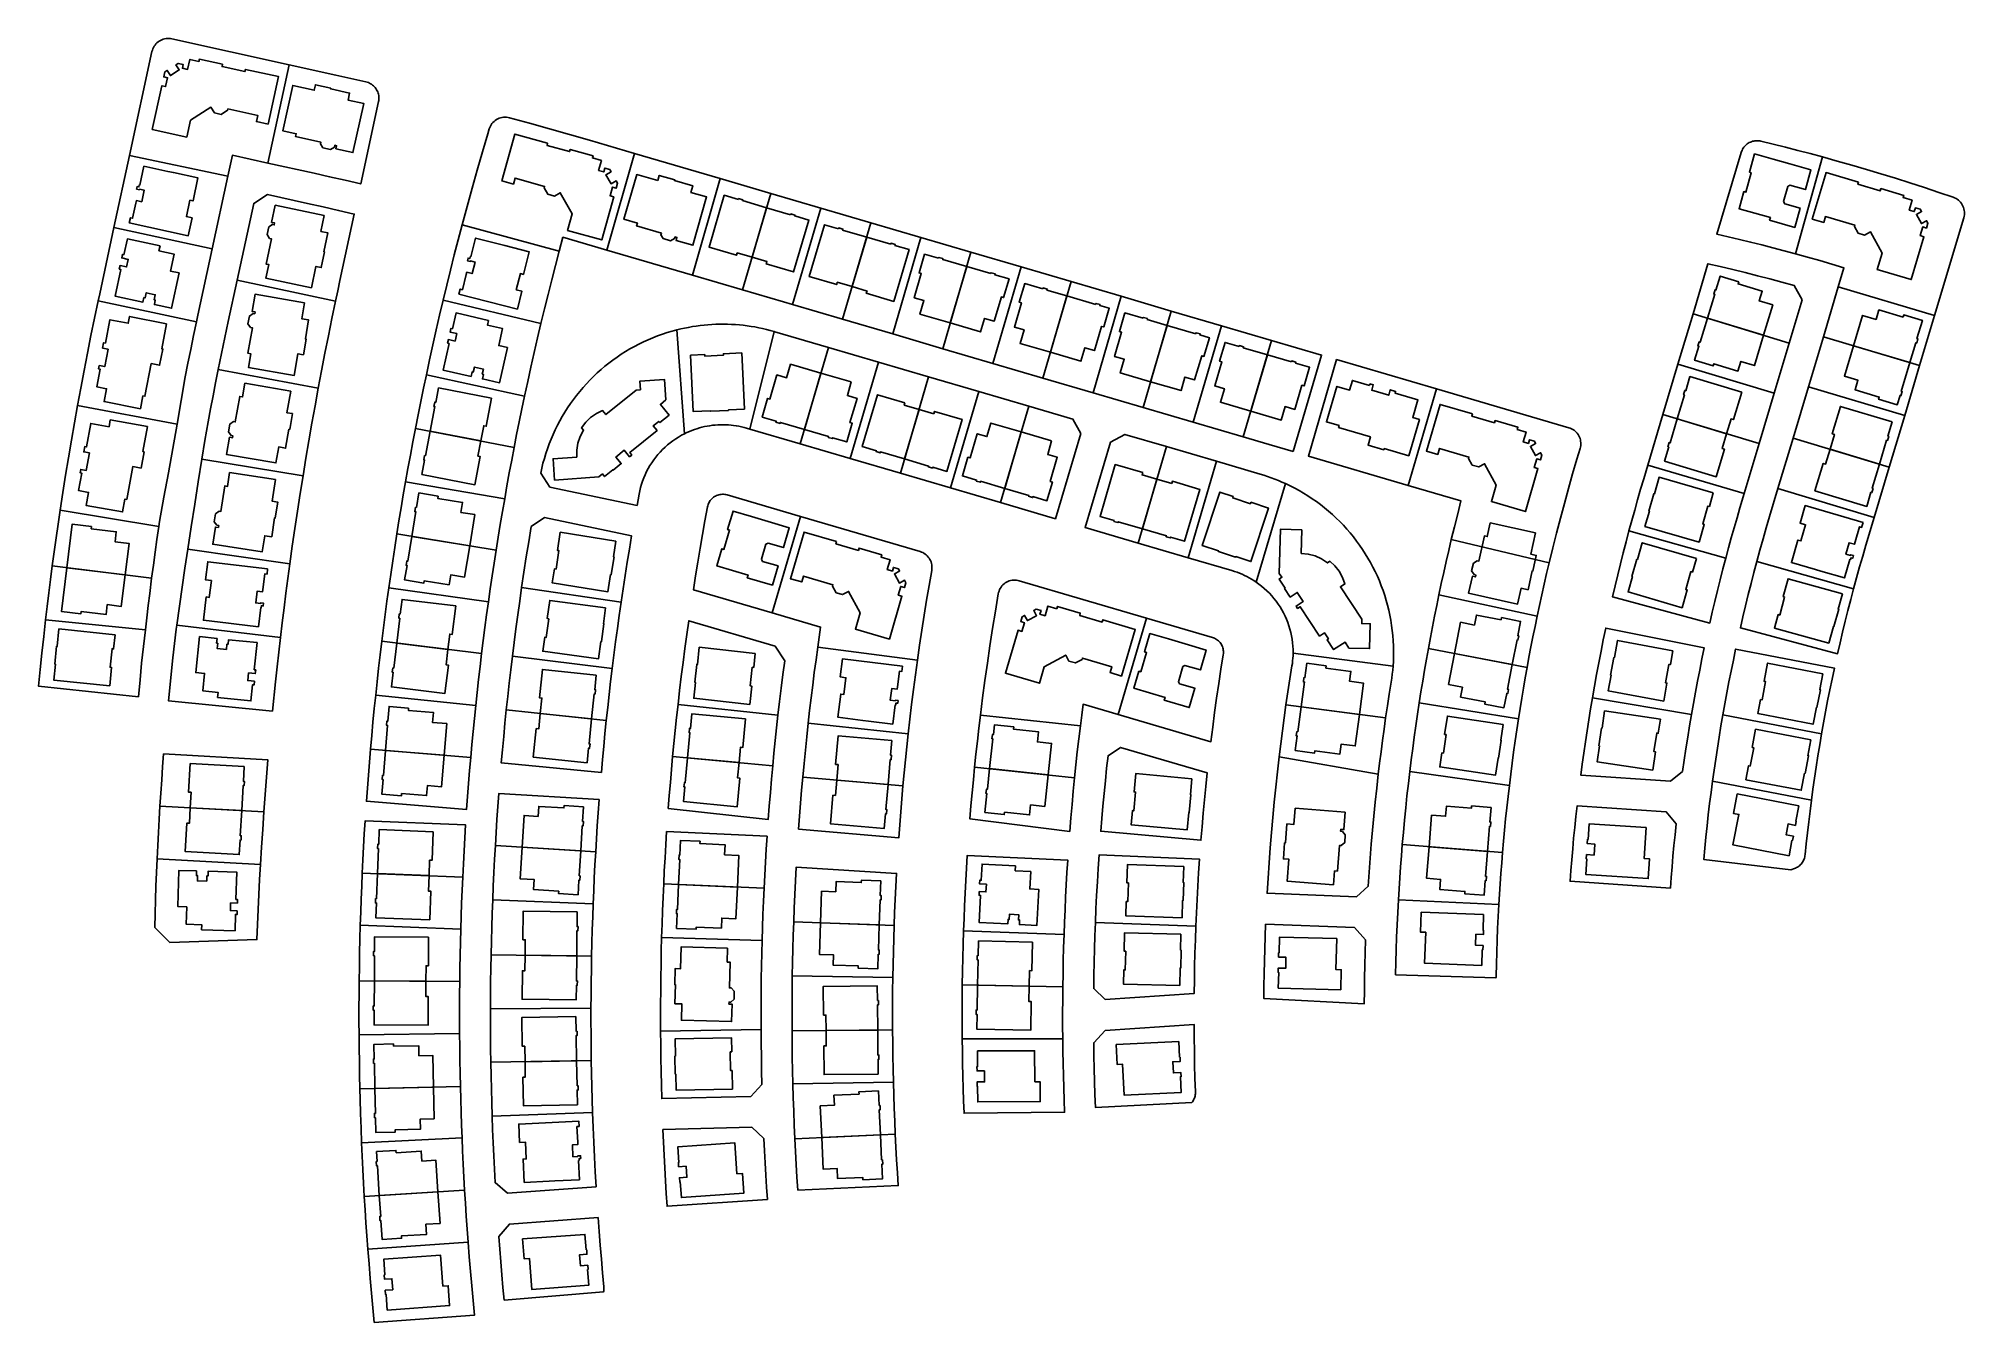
# Model space of a CAD drawing. Extents: x 406321 to 410167, y 2905000 to 2907357.
# Drawn here: x 406321.3 to 406819.4, y 2905301.5 to 2905633.5 of the extents above.
import ezdxf

# ---------------------------------------------------------------- set-up
doc = ezdxf.new("R2010")
doc.units = 0
doc.header["$LTSCALE"] = 10
doc.header["$MEASUREMENT"] = 0
for name, color, linetype in [('1A-350-C-1', 7, 'Continuous'), ('1A-350-C-2', 7, 'Continuous'), ('1A-350-T-1', 7, 'Continuous'), ('1A-350-T-2', 7, 'Continuous'), ('1A-450-C-1', 7, 'Continuous'), ('1A-450-C-4', 7, 'Continuous'), ('1A-450-T-1', 7, 'Continuous'), ('1A-450-T-4', 7, 'Continuous'), ('1A-500-C-1', 7, 'Continuous'), ('1A-500-C-3', 7, 'Continuous'), ('1A-500-C-5', 7, 'Continuous'), ('1A-500-T-1', 7, 'Continuous'), ('1A-500-T-3', 7, 'Continuous'), ('1A-500-T-5', 7, 'Continuous'), ('1A-600-C-1', 7, 'Continuous'), ('1A-600-T-1', 7, 'Continuous'), ('1A-600-T-4', 7, 'Continuous'), ('1A-700-C-3', 7, 'Continuous'), ('1A-900-C-3', 7, 'Continuous'), ('1A-900-C-4', 7, 'Continuous'), ('1A-900-T-3', 7, 'Continuous'), ('lots_with_num', 7, 'Continuous')]:
    doc.layers.add(name, color=color, linetype=linetype)

msp = doc.modelspace()

# ---------------------------------------------------------------- linework, layer by layer
at = {"layer": '1A-350-C-1'}
for points in [[(406581.06, 2905568.79, 0), (406581.13, 2905569.03, 0), (406582.19, 2905568.72, 0), (406582.12, 2905568.48, 0), (406587.28, 2905566.96, 0), (406583.02, 2905552.38, 0), (406575.16, 2905554.68, 0), (406576.18, 2905558.18, 0), (406573.69, 2905558.91, 0), (406575.51, 2905565.16, 0), (406574.94, 2905565.33, 0), (406576.35, 2905570.16, 0)], [(406594.71, 2905564.79, 0), (406594.78, 2905565.03, 0), (406595.84, 2905564.72, 0), (406595.77, 2905564.48, 0), (406598.22, 2905563.77, 0), (406596.8, 2905558.93, 0), (406596.23, 2905559.1, 0), (406594.4, 2905552.85, 0), (406591.9, 2905553.58, 0), (406590.88, 2905550.08, 0), (406583.02, 2905552.38, 0), (406587.28, 2905566.96, 0)], [(406606.97, 2905561.18, 0), (406607.04, 2905561.42, 0), (406608.1, 2905561.11, 0), (406608.03, 2905560.87, 0), (406613.19, 2905559.36, 0), (406608.92, 2905544.77, 0), (406601.06, 2905547.07, 0), (406602.09, 2905550.57, 0), (406599.59, 2905551.3, 0), (406601.42, 2905557.56, 0), (406600.85, 2905557.73, 0), (406602.26, 2905562.56, 0)], [(406620.62, 2905557.19, 0), (406620.69, 2905557.43, 0), (406621.75, 2905557.12, 0), (406621.68, 2905556.88, 0), (406624.12, 2905556.16, 0), (406622.71, 2905551.33, 0), (406622.13, 2905551.5, 0), (406620.3, 2905545.25, 0), (406617.81, 2905545.98, 0), (406616.78, 2905542.47, 0), (406608.92, 2905544.77, 0), (406613.19, 2905559.36, 0)], [(406803.56, 2905561.49, 0), (406803.73, 2905562.07, 0), (406808.55, 2905560.62, 0), (406807.14, 2905555.92, 0), (406807.38, 2905555.85, 0), (406807.07, 2905554.79, 0), (406806.83, 2905554.86, 0), (406805.29, 2905549.71, 0), (406790.72, 2905554.07, 0), (406793.07, 2905561.91, 0), (406796.57, 2905560.87, 0), (406797.31, 2905563.36, 0)], [(406805.29, 2905549.71, 0), (406803.07, 2905542.29, 0), (406803.31, 2905542.22, 0), (406802.99, 2905541.16, 0), (406802.75, 2905541.24, 0), (406802.02, 2905538.8, 0), (406797.2, 2905540.24, 0), (406797.37, 2905540.82, 0), (406791.13, 2905542.68, 0), (406791.87, 2905545.17, 0), (406788.38, 2905546.22, 0), (406790.72, 2905554.07, 0)], [(406573.53, 2905455.49, 0), (406573.46, 2905454.89, 0), (406579.94, 2905454.19, 0), (406579.66, 2905451.6, 0), (406583.29, 2905451.21, 0), (406582.4, 2905443.07, 0), (406567.29, 2905444.71, 0), (406568.13, 2905452.4, 0), (406567.88, 2905452.43, 0), (406568, 2905453.53, 0), (406568.25, 2905453.5, 0), (406568.52, 2905456.03, 0)], [(406582.4, 2905443.07, 0), (406581.52, 2905434.93, 0), (406577.89, 2905435.32, 0), (406577.61, 2905432.74, 0), (406571.13, 2905433.44, 0), (406571.07, 2905432.84, 0), (406566.06, 2905433.39, 0), (406566.59, 2905438.26, 0), (406566.34, 2905438.29, 0), (406566.46, 2905439.39, 0), (406566.71, 2905439.36, 0), (406567.29, 2905444.71, 0)], [(406413.76, 2905345.38, 0), (406420.27, 2905345.8, 0), (406420.43, 2905343.2, 0), (406424.08, 2905343.44, 0), (406424.6, 2905335.26, 0), (406409.43, 2905334.29, 0), (406408.94, 2905342.01, 0), (406408.69, 2905342, 0), (406408.62, 2905343.1, 0), (406408.87, 2905343.11, 0), (406408.7, 2905345.65, 0), (406413.73, 2905345.98, 0)], [(406425.13, 2905327.09, 0), (406421.49, 2905326.86, 0), (406421.65, 2905324.26, 0), (406415.15, 2905323.84, 0), (406415.19, 2905323.24, 0), (406410.17, 2905322.92, 0), (406409.85, 2905327.82, 0), (406409.6, 2905327.8, 0), (406409.53, 2905328.9, 0), (406409.78, 2905328.92, 0), (406409.43, 2905334.29, 0), (406424.6, 2905335.26, 0)]]:
    msp.add_polyline3d(points, close=True, dxfattribs=at)
at = {"layer": '1A-350-C-2'}
for points in [[(406502.3, 2905591.92, 0), (406502.37, 2905592.16, 0), (406503.43, 2905591.85, 0), (406503.36, 2905591.61, 0), (406509.58, 2905589.78, 0), (406505.83, 2905576.97, 0), (406501.99, 2905578.1, 0), (406501.81, 2905577.5, 0), (406494.71, 2905579.58, 0), (406498.65, 2905592.99, 0)], [(406515.81, 2905587.95, 0), (406515.88, 2905588.19, 0), (406516.94, 2905587.88, 0), (406516.87, 2905587.64, 0), (406520.52, 2905586.57, 0), (406516.59, 2905573.16, 0), (406509.49, 2905575.24, 0), (406509.66, 2905575.85, 0), (406505.83, 2905576.97, 0), (406509.58, 2905589.78, 0)], [(406528.2, 2905584.31, 0), (406528.27, 2905584.55, 0), (406529.33, 2905584.24, 0), (406529.26, 2905584, 0), (406535.49, 2905582.18, 0), (406531.73, 2905569.37, 0), (406527.89, 2905570.49, 0), (406527.72, 2905569.89, 0), (406520.62, 2905571.98, 0), (406524.55, 2905585.39, 0)], [(406541.72, 2905580.35, 0), (406541.79, 2905580.59, 0), (406542.85, 2905580.28, 0), (406542.78, 2905580.04, 0), (406546.43, 2905578.96, 0), (406542.49, 2905565.56, 0), (406535.39, 2905567.64, 0), (406535.57, 2905568.24, 0), (406531.73, 2905569.37, 0), (406535.49, 2905582.18, 0)], [(406761.8, 2905542.05, 0), (406759.66, 2905534.97, 0), (406759.06, 2905535.15, 0), (406757.91, 2905531.32, 0), (406745.13, 2905535.17, 0), (406747, 2905541.38, 0), (406746.76, 2905541.46, 0), (406747.08, 2905542.51, 0), (406747.32, 2905542.44, 0), (406748.41, 2905546.09, 0)], [(406438.47, 2905540.54, 0), (406437.07, 2905533.27, 0), (406436.45, 2905533.39, 0), (406435.7, 2905529.46, 0), (406422.59, 2905531.98, 0), (406423.82, 2905538.36, 0), (406423.57, 2905538.4, 0), (406423.78, 2905539.49, 0), (406424.02, 2905539.44, 0), (406424.74, 2905543.18, 0)], [(406545.37, 2905539.34, 0), (406545.19, 2905538.74, 0), (406549.03, 2905537.61, 0), (406545.28, 2905524.8, 0), (406539.05, 2905526.62, 0), (406538.98, 2905526.38, 0), (406537.92, 2905526.69, 0), (406537.99, 2905526.93, 0), (406534.34, 2905528, 0), (406538.26, 2905541.42, 0)], [(406552.87, 2905536.49, 0), (406553.04, 2905537.09, 0), (406560.15, 2905535.01, 0), (406556.22, 2905521.6, 0), (406552.57, 2905522.67, 0), (406552.5, 2905522.43, 0), (406551.44, 2905522.74, 0), (406551.51, 2905522.98, 0), (406545.28, 2905524.8, 0), (406549.03, 2905537.61, 0)], [(406757.91, 2905531.32, 0), (406756.75, 2905527.49, 0), (406757.35, 2905527.31, 0), (406755.22, 2905520.22, 0), (406741.84, 2905524.25, 0), (406742.94, 2905527.9, 0), (406742.7, 2905527.97, 0), (406743.02, 2905529.03, 0), (406743.26, 2905528.96, 0), (406745.13, 2905535.17, 0)], [(406435.7, 2905529.46, 0), (406434.94, 2905525.53, 0), (406435.55, 2905525.41, 0), (406434.15, 2905518.15, 0), (406420.43, 2905520.79, 0), (406421.15, 2905524.53, 0), (406420.91, 2905524.57, 0), (406421.12, 2905525.66, 0), (406421.36, 2905525.61, 0), (406422.59, 2905531.98, 0)], [(406606.88, 2905521.28, 0), (406606.7, 2905520.68, 0), (406610.54, 2905519.55, 0), (406606.78, 2905506.74, 0), (406600.55, 2905508.57, 0), (406600.48, 2905508.33, 0), (406599.42, 2905508.64, 0), (406599.49, 2905508.88, 0), (406595.84, 2905509.95, 0), (406599.78, 2905523.36, 0)], [(406614.38, 2905518.42, 0), (406614.56, 2905519.03, 0), (406621.66, 2905516.94, 0), (406617.72, 2905503.53, 0), (406614.07, 2905504.6, 0), (406614, 2905504.36, 0), (406612.94, 2905504.68, 0), (406613.01, 2905504.92, 0), (406606.78, 2905506.74, 0), (406610.54, 2905519.55, 0)], [(406429.19, 2905486.78, 0), (406428.29, 2905479.43, 0), (406427.66, 2905479.51, 0), (406427.18, 2905475.54, 0), (406413.93, 2905477.16, 0), (406414.72, 2905483.61, 0), (406414.47, 2905483.64, 0), (406414.6, 2905484.73, 0), (406414.85, 2905484.7, 0), (406415.32, 2905488.48, 0)], [(406427.18, 2905475.54, 0), (406426.69, 2905471.57, 0), (406427.31, 2905471.49, 0), (406426.41, 2905464.15, 0), (406412.54, 2905465.85, 0), (406413, 2905469.63, 0), (406412.75, 2905469.66, 0), (406412.89, 2905470.75, 0), (406413.14, 2905470.72, 0), (406413.93, 2905477.16, 0)], [(406465.52, 2905468.92, 0), (406465.13, 2905465.13, 0), (406465.38, 2905465.11, 0), (406465.26, 2905464.01, 0), (406465.01, 2905464.03, 0), (406464.34, 2905457.58, 0), (406451.06, 2905458.96, 0), (406451.48, 2905462.94, 0), (406450.86, 2905463.01, 0), (406451.62, 2905470.37, 0)], [(406464.34, 2905457.58, 0), (406463.67, 2905451.12, 0), (406463.92, 2905451.1, 0), (406463.8, 2905450, 0), (406463.55, 2905450.03, 0), (406463.16, 2905446.24, 0), (406449.26, 2905447.69, 0), (406450.03, 2905455.05, 0), (406450.65, 2905454.98, 0), (406451.06, 2905458.96, 0)], [(406504.15, 2905457.57, 0), (406503.46, 2905450.2, 0), (406502.84, 2905450.26, 0), (406502.46, 2905446.27, 0), (406489.17, 2905447.52, 0), (406489.78, 2905453.98, 0), (406489.53, 2905454, 0), (406489.63, 2905455.1, 0), (406489.88, 2905455.08, 0), (406490.24, 2905458.87, 0)], [(406542.01, 2905451.96, 0), (406541.68, 2905448.17, 0), (406541.93, 2905448.15, 0), (406541.83, 2905447.05, 0), (406541.58, 2905447.07, 0), (406541.02, 2905440.61, 0), (406527.73, 2905441.76, 0), (406528.07, 2905445.74, 0), (406527.45, 2905445.8, 0), (406528.09, 2905453.17, 0)], [(406502.46, 2905446.27, 0), (406502.09, 2905442.29, 0), (406502.71, 2905442.23, 0), (406502.02, 2905434.87, 0), (406488.11, 2905436.17, 0), (406488.47, 2905439.96, 0), (406488.22, 2905439.98, 0), (406488.32, 2905441.08, 0), (406488.57, 2905441.06, 0), (406489.17, 2905447.52, 0)], [(406541.02, 2905440.61, 0), (406540.46, 2905434.14, 0), (406540.71, 2905434.12, 0), (406540.62, 2905433.02, 0), (406540.37, 2905433.04, 0), (406540.04, 2905429.25, 0), (406526.12, 2905430.46, 0), (406526.76, 2905437.83, 0), (406527.38, 2905437.77, 0), (406527.73, 2905441.76, 0)], [(406423.37, 2905428.39, 0), (406423.08, 2905421, 0), (406422.45, 2905421.02, 0), (406422.29, 2905417.03, 0), (406408.96, 2905417.55, 0), (406409.21, 2905424.04, 0), (406408.96, 2905424.05, 0), (406409.01, 2905425.15, 0), (406409.26, 2905425.14, 0), (406409.41, 2905428.94, 0)], [(406422.29, 2905417.03, 0), (406422.14, 2905413.03, 0), (406422.76, 2905413, 0), (406422.47, 2905405.61, 0), (406408.51, 2905406.16, 0), (406408.66, 2905409.96, 0), (406408.41, 2905409.97, 0), (406408.45, 2905411.08, 0), (406408.7, 2905411.07, 0), (406408.96, 2905417.55, 0)], [(406422.19, 2905401.14, 0), (406422.14, 2905393.74, 0), (406421.52, 2905393.74, 0), (406421.49, 2905389.74, 0), (406408.14, 2905389.83, 0), (406408.18, 2905396.32, 0), (406407.93, 2905396.32, 0), (406407.94, 2905397.42, 0), (406408.19, 2905397.42, 0), (406408.21, 2905401.23, 0)], [(406578.38, 2905399.85, 0), (406578.23, 2905392.45, 0), (406577.6, 2905392.46, 0), (406577.52, 2905388.47, 0), (406564.17, 2905388.74, 0), (406564.31, 2905395.23, 0), (406564.06, 2905395.23, 0), (406564.08, 2905396.34, 0), (406564.33, 2905396.33, 0), (406564.41, 2905400.14, 0)], [(406421.49, 2905389.74, 0), (406421.47, 2905385.74, 0), (406422.09, 2905385.74, 0), (406422.05, 2905378.34, 0), (406408.07, 2905378.43, 0), (406408.1, 2905382.23, 0), (406407.85, 2905382.23, 0), (406407.85, 2905383.34, 0), (406408.1, 2905383.34, 0), (406408.14, 2905389.83, 0)], [(406538.27, 2905384.7, 0), (406538.52, 2905384.71, 0), (406538.53, 2905383.6, 0), (406538.28, 2905383.6, 0), (406538.34, 2905377.11, 0), (406524.99, 2905376.99, 0), (406524.95, 2905380.99, 0), (406524.33, 2905380.98, 0), (406524.26, 2905388.38, 0), (406538.23, 2905388.51, 0)], [(406577.52, 2905388.47, 0), (406577.44, 2905384.47, 0), (406578.06, 2905384.45, 0), (406577.91, 2905377.06, 0), (406563.94, 2905377.34, 0), (406564.02, 2905381.15, 0), (406563.77, 2905381.15, 0), (406563.79, 2905382.26, 0), (406564.04, 2905382.25, 0), (406564.17, 2905388.74, 0)], [(406460.31, 2905376.76, 0), (406460.56, 2905376.77, 0), (406460.58, 2905375.66, 0), (406460.33, 2905375.66, 0), (406460.45, 2905369.17, 0), (406447.11, 2905368.92, 0), (406447.03, 2905372.92, 0), (406446.4, 2905372.91, 0), (406446.27, 2905380.31, 0), (406460.24, 2905380.57, 0)], [(406538.4, 2905370.62, 0), (406538.65, 2905370.62, 0), (406538.66, 2905369.52, 0), (406538.41, 2905369.52, 0), (406538.44, 2905365.71, 0), (406524.47, 2905365.58, 0), (406524.4, 2905372.98, 0), (406525.03, 2905372.99, 0), (406524.99, 2905376.99, 0), (406538.34, 2905377.11, 0)], [(406460.57, 2905362.68, 0), (406460.82, 2905362.69, 0), (406460.84, 2905361.58, 0), (406460.59, 2905361.58, 0), (406460.66, 2905357.77, 0), (406446.69, 2905357.51, 0), (406446.55, 2905364.91, 0), (406447.18, 2905364.92, 0), (406447.11, 2905368.92, 0), (406460.45, 2905369.17, 0)]]:
    msp.add_polyline3d(points, close=True, dxfattribs=at)
at = {"layer": '1A-350-T-1'}
for points in [[(406554.08, 2905576.69, 0), (406554.15, 2905576.93, 0), (406555.21, 2905576.62, 0), (406555.14, 2905576.38, 0), (406561.37, 2905574.56, 0), (406557.1, 2905559.97, 0), (406549.24, 2905562.27, 0), (406550.27, 2905565.77, 0), (406547.77, 2905566.5, 0), (406549.6, 2905572.75, 0), (406549.03, 2905572.92, 0), (406550.44, 2905577.76, 0)], [(406567.6, 2905572.73, 0), (406567.67, 2905572.97, 0), (406568.73, 2905572.66, 0), (406568.66, 2905572.42, 0), (406572.3, 2905571.36, 0), (406570.89, 2905566.53, 0), (406570.31, 2905566.7, 0), (406568.48, 2905560.44, 0), (406565.99, 2905561.17, 0), (406564.96, 2905557.67, 0), (406557.1, 2905559.97, 0), (406561.37, 2905574.56, 0)], [(406761.06, 2905570.64, 0), (406760.88, 2905570.07, 0), (406767.12, 2905568.18, 0), (406766.36, 2905565.69, 0), (406769.85, 2905564.63, 0), (406767.47, 2905556.79, 0), (406752.93, 2905561.21, 0), (406754.81, 2905567.42, 0), (406754.57, 2905567.49, 0), (406754.9, 2905568.55, 0), (406755.14, 2905568.48, 0), (406756.24, 2905572.11, 0)], [(406767.47, 2905556.79, 0), (406765.09, 2905548.95, 0), (406761.6, 2905550.02, 0), (406760.84, 2905547.53, 0), (406754.61, 2905549.42, 0), (406754.43, 2905548.85, 0), (406749.62, 2905550.31, 0), (406750.72, 2905553.94, 0), (406750.48, 2905554.02, 0), (406750.8, 2905555.07, 0), (406751.04, 2905555, 0), (406752.93, 2905561.21, 0)], [(406631.82, 2905553.88, 0), (406631.9, 2905554.12, 0), (406632.96, 2905553.81, 0), (406632.89, 2905553.57, 0), (406639.11, 2905551.74, 0), (406634.83, 2905537.16, 0), (406626.97, 2905539.46, 0), (406628, 2905542.97, 0), (406625.51, 2905543.7, 0), (406627.34, 2905549.95, 0), (406626.77, 2905550.12, 0), (406628.18, 2905554.95, 0)], [(406523.65, 2905547.01, 0), (406519.38, 2905532.42, 0), (406513.15, 2905534.24, 0), (406513.08, 2905534, 0), (406512.02, 2905534.31, 0), (406512.09, 2905534.55, 0), (406508.45, 2905535.62, 0), (406509.86, 2905540.45, 0), (406510.44, 2905540.28, 0), (406512.27, 2905546.53, 0), (406514.76, 2905545.8, 0), (406515.79, 2905549.31, 0)], [(406645.34, 2905549.91, 0), (406645.41, 2905550.15, 0), (406646.47, 2905549.84, 0), (406646.4, 2905549.6, 0), (406650.04, 2905548.53, 0), (406648.62, 2905543.7, 0), (406648.05, 2905543.87, 0), (406646.21, 2905537.62, 0), (406643.72, 2905538.35, 0), (406642.69, 2905534.85, 0), (406634.83, 2905537.16, 0), (406639.11, 2905551.74, 0)], [(406531.51, 2905544.71, 0), (406530.49, 2905541.21, 0), (406532.98, 2905540.48, 0), (406531.15, 2905534.22, 0), (406531.73, 2905534.05, 0), (406530.31, 2905529.22, 0), (406526.67, 2905530.29, 0), (406526.6, 2905530.05, 0), (406525.54, 2905530.36, 0), (406525.61, 2905530.6, 0), (406519.38, 2905532.42, 0), (406523.65, 2905547.01, 0)], [(406575.46, 2905531.79, 0), (406571.19, 2905517.2, 0), (406564.96, 2905519.02, 0), (406564.89, 2905518.78, 0), (406563.83, 2905519.1, 0), (406563.9, 2905519.34, 0), (406560.26, 2905520.4, 0), (406561.67, 2905525.23, 0), (406562.25, 2905525.06, 0), (406564.08, 2905531.32, 0), (406566.58, 2905530.59, 0), (406567.6, 2905534.09, 0)], [(406583.32, 2905529.49, 0), (406582.3, 2905525.99, 0), (406584.79, 2905525.26, 0), (406582.96, 2905519.01, 0), (406583.54, 2905518.84, 0), (406582.12, 2905514, 0), (406578.48, 2905515.07, 0), (406578.41, 2905514.83, 0), (406577.35, 2905515.14, 0), (406577.42, 2905515.38, 0), (406571.19, 2905517.2, 0), (406575.46, 2905531.79, 0)], [(406424.62, 2905515.2, 0), (406424.52, 2905514.6, 0), (406430.95, 2905513.56, 0), (406430.53, 2905510.99, 0), (406434.13, 2905510.4, 0), (406432.81, 2905502.32, 0), (406417.81, 2905504.77, 0), (406418.86, 2905511.17, 0), (406418.61, 2905511.21, 0), (406418.79, 2905512.3, 0), (406419.04, 2905512.26, 0), (406419.65, 2905516.01, 0)], [(406334.99, 2905507.35, 0), (406334.92, 2905506.76, 0), (406341.38, 2905505.96, 0), (406341.07, 2905503.38, 0), (406344.69, 2905502.94, 0), (406343.69, 2905494.81, 0), (406328.61, 2905496.66, 0), (406329.99, 2905507.97, 0)], [(406432.81, 2905502.32, 0), (406431.5, 2905494.24, 0), (406427.89, 2905494.82, 0), (406427.48, 2905492.26, 0), (406421.05, 2905493.31, 0), (406420.95, 2905492.71, 0), (406415.98, 2905493.52, 0), (406416.59, 2905497.27, 0), (406416.34, 2905497.31, 0), (406416.52, 2905498.4, 0), (406416.77, 2905498.36, 0), (406417.81, 2905504.77, 0)], [(406343.69, 2905494.81, 0), (406342.69, 2905486.68, 0), (406339.07, 2905487.13, 0), (406338.76, 2905484.55, 0), (406332.29, 2905485.34, 0), (406332.22, 2905484.74, 0), (406327.22, 2905485.36, 0), (406328.61, 2905496.66, 0)], [(406654.33, 2905471.32, 0), (406654.25, 2905470.73, 0), (406660.71, 2905469.87, 0), (406660.37, 2905467.3, 0), (406663.98, 2905466.82, 0), (406662.91, 2905458.7, 0), (406647.84, 2905460.69, 0), (406648.69, 2905467.12, 0), (406648.44, 2905467.15, 0), (406648.59, 2905468.25, 0), (406648.84, 2905468.22, 0), (406649.33, 2905471.98, 0)], [(406416.99, 2905460.37, 0), (406416.94, 2905459.77, 0), (406423.44, 2905459.23, 0), (406423.22, 2905456.64, 0), (406426.86, 2905456.34, 0), (406426.19, 2905448.18, 0), (406411.04, 2905449.43, 0), (406411.57, 2905455.89, 0), (406411.32, 2905455.92, 0), (406411.41, 2905457.02, 0), (406411.66, 2905457, 0), (406411.97, 2905460.78, 0)], [(406662.91, 2905458.7, 0), (406661.84, 2905450.58, 0), (406658.22, 2905451.06, 0), (406657.88, 2905448.48, 0), (406651.42, 2905449.33, 0), (406651.35, 2905448.74, 0), (406646.35, 2905449.4, 0), (406646.85, 2905453.16, 0), (406646.6, 2905453.19, 0), (406646.75, 2905454.29, 0), (406646.99, 2905454.25, 0), (406647.84, 2905460.69, 0)], [(406426.19, 2905448.18, 0), (406425.52, 2905440.02, 0), (406421.88, 2905440.32, 0), (406421.67, 2905437.73, 0), (406415.18, 2905438.26, 0), (406415.13, 2905437.66, 0), (406410.11, 2905438.07, 0), (406410.42, 2905441.86, 0), (406410.17, 2905441.88, 0), (406410.26, 2905442.98, 0), (406410.51, 2905442.96, 0), (406411.04, 2905449.43, 0)], [(406462.24, 2905434.83, 0), (406462, 2905431.04, 0), (406462.25, 2905431.03, 0), (406462.18, 2905429.92, 0), (406461.93, 2905429.94, 0), (406461.53, 2905423.46, 0), (406446.36, 2905424.41, 0), (406446.87, 2905432.59, 0), (406450.51, 2905432.36, 0), (406450.68, 2905434.95, 0), (406457.18, 2905434.55, 0), (406457.22, 2905435.15, 0)], [(406696.97, 2905434.67, 0), (406696.67, 2905430.89, 0), (406696.92, 2905430.87, 0), (406696.84, 2905429.77, 0), (406696.59, 2905429.79, 0), (406696.08, 2905423.32, 0), (406680.93, 2905424.51, 0), (406681.57, 2905432.67, 0), (406685.21, 2905432.39, 0), (406685.41, 2905434.98, 0), (406691.9, 2905434.47, 0), (406691.95, 2905435.07, 0)], [(406461.53, 2905423.46, 0), (406461.12, 2905416.99, 0), (406461.37, 2905416.97, 0), (406461.3, 2905415.87, 0), (406461.05, 2905415.88, 0), (406460.82, 2905412.09, 0), (406455.79, 2905412.41, 0), (406455.83, 2905413.01, 0), (406449.33, 2905413.42, 0), (406449.49, 2905416.01, 0), (406445.85, 2905416.24, 0), (406446.36, 2905424.41, 0)], [(406492.39, 2905425.91, 0), (406492.36, 2905425.31, 0), (406498.87, 2905425.01, 0), (406498.75, 2905422.42, 0), (406502.4, 2905422.25, 0), (406502.03, 2905414.07, 0), (406486.84, 2905414.76, 0), (406487.14, 2905421.24, 0), (406486.89, 2905421.25, 0), (406486.94, 2905422.36, 0), (406487.19, 2905422.34, 0), (406487.36, 2905426.14, 0)], [(406696.08, 2905423.32, 0), (406695.57, 2905416.85, 0), (406695.82, 2905416.83, 0), (406695.73, 2905415.73, 0), (406695.49, 2905415.75, 0), (406695.19, 2905411.96, 0), (406690.17, 2905412.36, 0), (406690.22, 2905412.96, 0), (406683.72, 2905413.46, 0), (406683.92, 2905416.06, 0), (406680.29, 2905416.34, 0), (406680.93, 2905424.51, 0)], [(406502.03, 2905414.07, 0), (406501.66, 2905405.89, 0), (406498.01, 2905406.05, 0), (406497.89, 2905403.46, 0), (406491.39, 2905403.75, 0), (406491.36, 2905403.15, 0), (406486.33, 2905403.38, 0), (406486.5, 2905407.17, 0), (406486.25, 2905407.18, 0), (406486.3, 2905408.28, 0), (406486.55, 2905408.27, 0), (406486.84, 2905414.76, 0)], [(406539.14, 2905415.66, 0), (406539, 2905411.87, 0), (406539.25, 2905411.86, 0), (406539.21, 2905410.76, 0), (406538.96, 2905410.77, 0), (406538.73, 2905404.28, 0), (406523.54, 2905404.82, 0), (406523.83, 2905413.01, 0), (406527.48, 2905412.88, 0), (406527.57, 2905415.48, 0), (406534.08, 2905415.24, 0), (406534.11, 2905415.84, 0)], [(406538.73, 2905404.28, 0), (406538.5, 2905397.79, 0), (406538.75, 2905397.79, 0), (406538.71, 2905396.68, 0), (406538.46, 2905396.69, 0), (406538.33, 2905392.9, 0), (406533.29, 2905393.08, 0), (406533.32, 2905393.68, 0), (406526.8, 2905393.91, 0), (406526.9, 2905396.51, 0), (406523.25, 2905396.64, 0), (406523.54, 2905404.82, 0)], [(406413.1, 2905372.9, 0), (406419.61, 2905373.04, 0), (406419.66, 2905370.44, 0), (406423.31, 2905370.51, 0), (406423.48, 2905362.32, 0), (406408.29, 2905362.01, 0), (406408.15, 2905368.5, 0), (406407.9, 2905368.49, 0), (406407.88, 2905369.6, 0), (406408.13, 2905369.6, 0), (406408.05, 2905373.4, 0), (406413.08, 2905373.5, 0)], [(406423.65, 2905354.14, 0), (406420, 2905354.06, 0), (406420.06, 2905351.46, 0), (406413.54, 2905351.33, 0), (406413.56, 2905350.73, 0), (406408.52, 2905350.62, 0), (406408.44, 2905354.42, 0), (406408.19, 2905354.41, 0), (406408.17, 2905355.52, 0), (406408.42, 2905355.52, 0), (406408.29, 2905362.01, 0), (406423.48, 2905362.32, 0)], [(406538.69, 2905357.57, 0), (406538.94, 2905357.58, 0), (406538.99, 2905356.48, 0), (406538.74, 2905356.47, 0), (406539.03, 2905349.98, 0), (406523.84, 2905349.3, 0), (406523.48, 2905357.48, 0), (406527.12, 2905357.65, 0), (406527.01, 2905360.25, 0), (406533.52, 2905360.54, 0), (406533.49, 2905361.14, 0), (406538.52, 2905361.36, 0)], [(406539.32, 2905343.5, 0), (406539.57, 2905343.51, 0), (406539.62, 2905342.41, 0), (406539.37, 2905342.4, 0), (406539.54, 2905338.6, 0), (406534.51, 2905338.38, 0), (406534.48, 2905338.98, 0), (406527.97, 2905338.69, 0), (406527.86, 2905341.28, 0), (406524.21, 2905341.12, 0), (406523.84, 2905349.3, 0), (406539.03, 2905349.98, 0)]]:
    msp.add_polyline3d(points, close=True, dxfattribs=at)
at = {"layer": '1A-350-T-2'}
for points in [[(406800.71, 2905534.36, 0), (406799.61, 2905530.72, 0), (406799.85, 2905530.64, 0), (406799.53, 2905529.59, 0), (406799.29, 2905529.66, 0), (406797.42, 2905523.45, 0), (406784.64, 2905527.3, 0), (406785.8, 2905531.13, 0), (406785.2, 2905531.31, 0), (406787.33, 2905538.39, 0)], [(406797.42, 2905523.45, 0), (406795.55, 2905517.23, 0), (406795.79, 2905517.16, 0), (406795.47, 2905516.1, 0), (406795.23, 2905516.17, 0), (406794.13, 2905512.53, 0), (406780.75, 2905516.56, 0), (406782.89, 2905523.65, 0), (406783.49, 2905523.47, 0), (406784.64, 2905527.3, 0)], [(406699.57, 2905483.17, 0), (406699.69, 2905483.76, 0), (406704.63, 2905482.8, 0), (406703.91, 2905479.08, 0), (406704.15, 2905479.03, 0), (406703.94, 2905477.94, 0), (406703.7, 2905477.99, 0), (406702.47, 2905471.62, 0), (406687.54, 2905474.51, 0), (406689.1, 2905482.55, 0), (406692.68, 2905481.85, 0), (406693.17, 2905484.41, 0)], [(406702.47, 2905471.62, 0), (406701.23, 2905465.25, 0), (406701.48, 2905465.2, 0), (406701.27, 2905464.12, 0), (406701.02, 2905464.16, 0), (406700.3, 2905460.44, 0), (406695.36, 2905461.39, 0), (406695.47, 2905461.98, 0), (406689.08, 2905463.22, 0), (406689.57, 2905465.77, 0), (406685.99, 2905466.47, 0), (406687.54, 2905474.51, 0)], [(406374.48, 2905445.22, 0), (406374.27, 2905441.42, 0), (406374.52, 2905441.41, 0), (406374.46, 2905440.31, 0), (406374.21, 2905440.32, 0), (406373.84, 2905433.84, 0), (406360.52, 2905434.59, 0), (406360.74, 2905438.58, 0), (406360.11, 2905438.62, 0), (406360.53, 2905446, 0)], [(406373.84, 2905433.84, 0), (406373.48, 2905427.36, 0), (406373.73, 2905427.35, 0), (406373.67, 2905426.24, 0), (406373.42, 2905426.26, 0), (406373.21, 2905422.46, 0), (406359.25, 2905423.24, 0), (406359.67, 2905430.63, 0), (406360.29, 2905430.59, 0), (406360.52, 2905434.59, 0)], [(406460.61, 2905407.69, 0), (406460.57, 2905403.88, 0), (406460.82, 2905403.88, 0), (406460.8, 2905402.77, 0), (406460.55, 2905402.78, 0), (406460.48, 2905396.29, 0), (406447.13, 2905396.44, 0), (406447.18, 2905400.44, 0), (406446.55, 2905400.45, 0), (406446.64, 2905407.85, 0)], [(406460.48, 2905396.29, 0), (406460.4, 2905389.8, 0), (406460.65, 2905389.79, 0), (406460.64, 2905388.69, 0), (406460.39, 2905388.69, 0), (406460.34, 2905384.89, 0), (406446.37, 2905385.05, 0), (406446.46, 2905392.45, 0), (406447.08, 2905392.44, 0), (406447.13, 2905396.44, 0)]]:
    msp.add_polyline3d(points, close=True, dxfattribs=at)
at = {"layer": '1A-450-C-1'}
for points in [[(406503.85, 2905537.68, 0), (406499.71, 2905537.5, 0), (406499.72, 2905537.35, 0), (406495.08, 2905537.14, 0), (406495.07, 2905537.28, 0), (406490.59, 2905537.08, 0), (406489.93, 2905551.64, 0), (406493.6, 2905551.8, 0), (406493.61, 2905551.4, 0), (406498.44, 2905551.62, 0), (406498.42, 2905552.02, 0), (406503.19, 2905552.24, 0)], [(406787.83, 2905489.96, 0), (406786.74, 2905485.96, 0), (406786.89, 2905485.92, 0), (406785.66, 2905481.44, 0), (406785.52, 2905481.48, 0), (406784.33, 2905477.16, 0), (406770.28, 2905481, 0), (406771.25, 2905484.54, 0), (406771.63, 2905484.43, 0), (406772.91, 2905489.09, 0), (406772.52, 2905489.2, 0), (406773.78, 2905493.8, 0)], [(406341.07, 2905479.34, 0), (406340.69, 2905475.69, 0), (406340.3, 2905475.73, 0), (406339.8, 2905470.93, 0), (406340.2, 2905470.88, 0), (406339.71, 2905466.14, 0), (406325.22, 2905467.63, 0), (406325.64, 2905471.75, 0), (406325.49, 2905471.76, 0), (406325.97, 2905476.38, 0), (406326.12, 2905476.37, 0), (406326.57, 2905480.83, 0)], [(406506.67, 2905474.52, 0), (406506.28, 2905470.87, 0), (406505.88, 2905470.91, 0), (406505.36, 2905466.11, 0), (406505.75, 2905466.07, 0), (406505.24, 2905461.33, 0), (406490.75, 2905462.9, 0), (406491.2, 2905467.02, 0), (406491.05, 2905467.03, 0), (406491.55, 2905471.65, 0), (406491.7, 2905471.63, 0), (406492.19, 2905476.09, 0)], [(406744.02, 2905475.21, 0), (406743.36, 2905471.6, 0), (406742.96, 2905471.67, 0), (406742.09, 2905466.92, 0), (406742.48, 2905466.85, 0), (406741.62, 2905462.16, 0), (406727.29, 2905464.8, 0), (406728.04, 2905468.87, 0), (406727.89, 2905468.9, 0), (406728.73, 2905473.46, 0), (406728.88, 2905473.44, 0), (406729.69, 2905477.85, 0)], [(406740.76, 2905457.47, 0), (406740.22, 2905453.84, 0), (406739.82, 2905453.9, 0), (406739.1, 2905449.12, 0), (406739.5, 2905449.06, 0), (406738.79, 2905444.34, 0), (406724.38, 2905446.5, 0), (406725, 2905450.6, 0), (406724.85, 2905450.62, 0), (406725.54, 2905455.21, 0), (406725.69, 2905455.19, 0), (406726.35, 2905459.63, 0)], [(406700.08, 2905456.13, 0), (406699.47, 2905452.03, 0), (406699.62, 2905452.01, 0), (406698.93, 2905447.42, 0), (406698.78, 2905447.44, 0), (406698.12, 2905443, 0), (406683.71, 2905445.16, 0), (406684.25, 2905448.79, 0), (406684.65, 2905448.73, 0), (406685.36, 2905453.51, 0), (406684.97, 2905453.57, 0), (406685.67, 2905458.29, 0)], [(406617.54, 2905419.39, 0), (406617.38, 2905415.25, 0), (406617.53, 2905415.25, 0), (406617.36, 2905410.61, 0), (406617.21, 2905410.62, 0), (406617.04, 2905406.13, 0), (406602.48, 2905406.68, 0), (406602.62, 2905410.34, 0), (406603.02, 2905410.33, 0), (406603.2, 2905415.16, 0), (406602.8, 2905415.17, 0), (406602.98, 2905419.94, 0)]]:
    msp.add_polyline3d(points, close=True, dxfattribs=at)
at = {"layer": '1A-450-C-4'}
for points in [[(406776.54, 2905435.1, 0), (406775.77, 2905431.14, 0), (406775.92, 2905431.11, 0), (406775.71, 2905430.02, 0), (406773.81, 2905430.39, 0), (406773.27, 2905427.59, 0), (406775.17, 2905427.22, 0), (406774.96, 2905426.13, 0), (406774.81, 2905426.16, 0), (406774.04, 2905422.17, 0), (406759.54, 2905424.98, 0), (406761.06, 2905432.85, 0), (406759.68, 2905433.12, 0), (406760.66, 2905438.17, 0)], [(406657.05, 2905400.74, 0), (406656.84, 2905392.72, 0), (406658.24, 2905392.68, 0), (406658.1, 2905387.54, 0), (406641.94, 2905387.97, 0), (406642.04, 2905392.01, 0), (406641.89, 2905392.01, 0), (406641.92, 2905393.12, 0), (406643.86, 2905393.07, 0), (406643.93, 2905395.92, 0), (406642, 2905395.97, 0), (406642.03, 2905397.08, 0), (406642.18, 2905397.08, 0), (406642.29, 2905401.14, 0)], [(406616.39, 2905370.07, 0), (406616.54, 2905370.08, 0), (406616.59, 2905368.97, 0), (406614.66, 2905368.88, 0), (406614.8, 2905366.03, 0), (406616.73, 2905366.12, 0), (406616.78, 2905365.01, 0), (406616.63, 2905365.01, 0), (406616.83, 2905360.95, 0), (406602.08, 2905360.23, 0), (406601.69, 2905368.25, 0), (406600.29, 2905368.18, 0), (406600.04, 2905373.32, 0), (406616.19, 2905374.1, 0)], [(406501.93, 2905339.93, 0), (406503.33, 2905340.03, 0), (406503.68, 2905334.9, 0), (406487.55, 2905333.79, 0), (406487.27, 2905337.82, 0), (406487.12, 2905337.8, 0), (406487.05, 2905338.91, 0), (406488.98, 2905339.04, 0), (406488.78, 2905341.89, 0), (406486.85, 2905341.76, 0), (406486.78, 2905342.87, 0), (406486.93, 2905342.88, 0), (406486.65, 2905346.93, 0), (406501.38, 2905347.94, 0)], [(406425.86, 2905310.85, 0), (406427.26, 2905310.95, 0), (406427.62, 2905305.82, 0), (406411.49, 2905304.67, 0), (406411.21, 2905308.69, 0), (406411.06, 2905308.68, 0), (406410.98, 2905309.79, 0), (406412.91, 2905309.93, 0), (406412.7, 2905312.78, 0), (406410.77, 2905312.64, 0), (406410.7, 2905313.75, 0), (406410.85, 2905313.76, 0), (406410.56, 2905317.81, 0), (406425.29, 2905318.85, 0)]]:
    msp.add_polyline3d(points, close=True, dxfattribs=at)
at = {"layer": '1A-450-T-1'}
for points in [[(406754.46, 2905516.04, 0), (406753.44, 2905512.51, 0), (406753.06, 2905512.62, 0), (406751.73, 2905507.98, 0), (406752.11, 2905507.87, 0), (406750.8, 2905503.29, 0), (406736.79, 2905507.3, 0), (406737.93, 2905511.29, 0), (406737.79, 2905511.33, 0), (406739.07, 2905515.79, 0), (406739.21, 2905515.75, 0), (406740.45, 2905520.06, 0)], [(406630.29, 2905515.1, 0), (406630.17, 2905514.72, 0), (406634.75, 2905513.21, 0), (406634.88, 2905513.59, 0), (406639.41, 2905512.1, 0), (406634.86, 2905498.26, 0), (406630.93, 2905499.55, 0), (406630.88, 2905499.41, 0), (406626.47, 2905500.86, 0), (406626.52, 2905501, 0), (406622.26, 2905502.4, 0), (406626.8, 2905516.24, 0)], [(406470.63, 2905503.58, 0), (406469.98, 2905499.49, 0), (406470.13, 2905499.46, 0), (406469.4, 2905494.88, 0), (406469.25, 2905494.9, 0), (406468.55, 2905490.47, 0), (406454.16, 2905492.76, 0), (406454.73, 2905496.38, 0), (406455.13, 2905496.32, 0), (406455.89, 2905501.09, 0), (406455.49, 2905501.15, 0), (406456.24, 2905505.86, 0)], [(406750.09, 2905499.08, 0), (406749.06, 2905495.56, 0), (406748.68, 2905495.67, 0), (406747.33, 2905491.03, 0), (406747.72, 2905490.92, 0), (406746.39, 2905486.34, 0), (406732.4, 2905490.4, 0), (406733.55, 2905494.37, 0), (406733.41, 2905494.42, 0), (406734.7, 2905498.88, 0), (406734.84, 2905498.83, 0), (406736.09, 2905503.14, 0)], [(406467.93, 2905486.28, 0), (406467.38, 2905482.18, 0), (406467.53, 2905482.16, 0), (406466.91, 2905477.56, 0), (406466.76, 2905477.58, 0), (406466.16, 2905473.13, 0), (406451.72, 2905475.07, 0), (406452.21, 2905478.71, 0), (406452.61, 2905478.66, 0), (406453.25, 2905483.45, 0), (406452.86, 2905483.5, 0), (406453.49, 2905488.23, 0)], [(406782.8, 2905469.21, 0), (406782.01, 2905465.14, 0), (406782.16, 2905465.11, 0), (406781.27, 2905460.56, 0), (406781.12, 2905460.59, 0), (406780.26, 2905456.18, 0), (406765.96, 2905458.97, 0), (406766.67, 2905462.57, 0), (406767.06, 2905462.5, 0), (406767.98, 2905467.24, 0), (406767.59, 2905467.31, 0), (406768.5, 2905472, 0)], [(406779.72, 2905452.13, 0), (406778.94, 2905448.06, 0), (406779.08, 2905448.04, 0), (406778.21, 2905443.48, 0), (406778.06, 2905443.5, 0), (406777.21, 2905439.1, 0), (406762.91, 2905441.85, 0), (406763.6, 2905445.45, 0), (406763.99, 2905445.38, 0), (406764.9, 2905450.12, 0), (406764.51, 2905450.2, 0), (406765.41, 2905454.88, 0)], [(406619.57, 2905442.11, 0), (406619.2, 2905437.98, 0), (406619.35, 2905437.97, 0), (406618.93, 2905433.35, 0), (406618.78, 2905433.36, 0), (406618.38, 2905428.89, 0), (406603.87, 2905430.21, 0), (406604.2, 2905433.86, 0), (406604.59, 2905433.83, 0), (406605.03, 2905438.64, 0), (406604.63, 2905438.67, 0), (406605.06, 2905443.42, 0)], [(406616.76, 2905401.9, 0), (406616.66, 2905397.76, 0), (406616.81, 2905397.76, 0), (406616.7, 2905393.12, 0), (406616.55, 2905393.12, 0), (406616.44, 2905388.64, 0), (406601.87, 2905389, 0), (406601.96, 2905392.67, 0), (406602.36, 2905392.66, 0), (406602.48, 2905397.48, 0), (406602.08, 2905397.49, 0), (406602.2, 2905402.26, 0)], [(406500.58, 2905371.43, 0), (406500.18, 2905371.43, 0), (406500.26, 2905366.6, 0), (406500.66, 2905366.61, 0), (406500.75, 2905361.84, 0), (406486.18, 2905361.58, 0), (406486.11, 2905365.72, 0), (406485.96, 2905365.72, 0), (406485.87, 2905370.36, 0), (406486.02, 2905370.36, 0), (406485.95, 2905374.85, 0), (406500.51, 2905375.1, 0)]]:
    msp.add_polyline3d(points, close=True, dxfattribs=at)
at = {"layer": '1A-450-T-4'}
for points in [[(406737.09, 2905429.49, 0), (406736.55, 2905421.48, 0), (406737.95, 2905421.39, 0), (406737.61, 2905416.26, 0), (406721.47, 2905417.33, 0), (406721.74, 2905421.36, 0), (406721.59, 2905421.37, 0), (406721.67, 2905422.48, 0), (406723.6, 2905422.35, 0), (406723.79, 2905425.2, 0), (406721.86, 2905425.33, 0), (406721.93, 2905426.43, 0), (406722.08, 2905426.42, 0), (406722.35, 2905430.47, 0)], [(406695.05, 2905406.96, 0), (406694.9, 2905402.93, 0), (406695.05, 2905402.92, 0), (406695.01, 2905401.81, 0), (406693.07, 2905401.89, 0), (406692.96, 2905399.03, 0), (406694.9, 2905398.96, 0), (406694.85, 2905397.85, 0), (406694.7, 2905397.86, 0), (406694.55, 2905393.8, 0), (406679.79, 2905394.36, 0), (406680.1, 2905402.38, 0), (406678.7, 2905402.44, 0), (406678.9, 2905407.58, 0)], [(406578.95, 2905363.72, 0), (406580.35, 2905363.73, 0), (406580.36, 2905358.58, 0), (406564.19, 2905358.53, 0), (406564.18, 2905362.56, 0), (406564.03, 2905362.56, 0), (406564.03, 2905363.67, 0), (406565.96, 2905363.68, 0), (406565.95, 2905366.53, 0), (406564.02, 2905366.52, 0), (406564.01, 2905367.63, 0), (406564.16, 2905367.64, 0), (406564.15, 2905371.7, 0), (406578.92, 2905371.75, 0)], [(406462.91, 2905320.22, 0), (406463.06, 2905320.23, 0), (406463.14, 2905319.13, 0), (406461.21, 2905318.98, 0), (406461.42, 2905316.14, 0), (406463.35, 2905316.28, 0), (406463.43, 2905315.17, 0), (406463.28, 2905315.16, 0), (406463.58, 2905311.11, 0), (406448.85, 2905310.03, 0), (406448.26, 2905318.03, 0), (406446.87, 2905317.93, 0), (406446.49, 2905323.06, 0), (406462.62, 2905324.25, 0)]]:
    msp.add_polyline3d(points, close=True, dxfattribs=at)
at = {"layer": '1A-500-C-1'}
for points in [[(406793.2, 2905508.41, 0), (406792.82, 2905507.09, 0), (406792.24, 2905507.25, 0), (406791.12, 2905503.38, 0), (406790.94, 2905502.76, 0), (406789.59, 2905503.15, 0), (406788.75, 2905500.22, 0), (406789.95, 2905499.87, 0), (406789.99, 2905500.02, 0), (406790.71, 2905499.81, 0), (406790.51, 2905499.14, 0), (406790.08, 2905499.26, 0), (406789.94, 2905498.78, 0), (406789.8, 2905498.82, 0), (406788.41, 2905494.02, 0), (406782.3, 2905495.79, 0), (406780.92, 2905496.19, 0), (406774.67, 2905498, 0), (406776.36, 2905503.81, 0), (406777.12, 2905503.59, 0), (406778.33, 2905507.77, 0), (406776.89, 2905508.19, 0), (406778.22, 2905512.75, 0)], [(406461.14, 2905352.15, 0), (406460.54, 2905352.13, 0), (406460.73, 2905348.1, 0), (406460.76, 2905347.46, 0), (406459.36, 2905347.39, 0), (406459.5, 2905344.34, 0), (406460.75, 2905344.4, 0), (406460.74, 2905344.55, 0), (406461.5, 2905344.59, 0), (406461.53, 2905343.89, 0), (406461.08, 2905343.87, 0), (406461.1, 2905343.37, 0), (406460.95, 2905343.36, 0), (406461.19, 2905338.37, 0), (406454.83, 2905338.07, 0), (406453.4, 2905338, 0), (406446.9, 2905337.69, 0), (406446.62, 2905343.74, 0), (406447.42, 2905343.77, 0), (406447.21, 2905348.12, 0), (406445.71, 2905348.05, 0), (406445.49, 2905352.79, 0), (406461.07, 2905353.53, 0)]]:
    msp.add_polyline3d(points, close=True, dxfattribs=at)
at = {"layer": '1A-500-C-3'}
for points in [[(406352.72, 2905579.91, 0), (406352.44, 2905578.63, 0), (406356.35, 2905577.79, 0), (406355.41, 2905573.39, 0), (406357.65, 2905572.91, 0), (406355.68, 2905563.77, 0), (406351.24, 2905564.73, 0), (406351.49, 2905565.9, 0), (406351.2, 2905565.96, 0), (406351.48, 2905567.28, 0), (406349.13, 2905567.79, 0), (406348.85, 2905566.47, 0), (406348.56, 2905566.53, 0), (406348.3, 2905565.36, 0), (406341.07, 2905566.92, 0), (406342.56, 2905573.81, 0), (406342.16, 2905573.9, 0), (406342.36, 2905574.82, 0), (406344.08, 2905574.46, 0), (406344.5, 2905576.41, 0), (406342.79, 2905576.78, 0), (406342.99, 2905577.71, 0), (406343.38, 2905577.62, 0), (406344.26, 2905581.73, 0)], [(406437.71, 2905560.65, 0), (406437.42, 2905559.39, 0), (406441.33, 2905558.51, 0), (406440.33, 2905554.12, 0), (406442.58, 2905553.61, 0), (406440.52, 2905544.49, 0), (406436.08, 2905545.49, 0), (406436.35, 2905546.66, 0), (406436.05, 2905546.73, 0), (406436.35, 2905548.04, 0), (406434.01, 2905548.57, 0), (406433.71, 2905547.25, 0), (406433.42, 2905547.32, 0), (406433.16, 2905546.15, 0), (406425.94, 2905547.78, 0), (406427.49, 2905554.66, 0), (406427.1, 2905554.74, 0), (406427.31, 2905555.67, 0), (406429.02, 2905555.29, 0), (406429.46, 2905557.24, 0), (406427.75, 2905557.62, 0), (406427.96, 2905558.55, 0), (406428.35, 2905558.46, 0), (406429.27, 2905562.56, 0)], [(406367.45, 2905478.38, 0), (406367.33, 2905477.19, 0), (406367.63, 2905477.15, 0), (406367.48, 2905475.81, 0), (406369.87, 2905475.56, 0), (406370.01, 2905476.9, 0), (406370.31, 2905476.87, 0), (406370.44, 2905478.06, 0), (406377.8, 2905477.29, 0), (406377.06, 2905470.28, 0), (406377.45, 2905470.23, 0), (406377.35, 2905469.29, 0), (406375.61, 2905469.47, 0), (406375.4, 2905467.48, 0), (406377.14, 2905467.3, 0), (406377.04, 2905466.36, 0), (406376.65, 2905466.4, 0), (406376.21, 2905462.22, 0), (406367.6, 2905463.13, 0), (406367.74, 2905464.42, 0), (406363.76, 2905464.84, 0), (406364.24, 2905469.32, 0), (406361.95, 2905469.56, 0), (406362.93, 2905478.86, 0)], [(406362.16, 2905418.24, 0), (406362.12, 2905417.04, 0), (406362.42, 2905417.03, 0), (406362.38, 2905415.68, 0), (406364.78, 2905415.61, 0), (406364.82, 2905416.96, 0), (406365.12, 2905416.95, 0), (406365.15, 2905418.15, 0), (406372.55, 2905417.94, 0), (406372.34, 2905410.89, 0), (406372.74, 2905410.88, 0), (406372.72, 2905409.93, 0), (406370.97, 2905409.98, 0), (406370.91, 2905407.98, 0), (406372.66, 2905407.93, 0), (406372.63, 2905406.98, 0), (406372.23, 2905406.99, 0), (406372.11, 2905402.79, 0), (406363.46, 2905403.05, 0), (406363.5, 2905404.35, 0), (406359.5, 2905404.46, 0), (406359.63, 2905408.96, 0), (406357.33, 2905409.03, 0), (406357.61, 2905418.38, 0)]]:
    msp.add_polyline3d(points, close=True, dxfattribs=at)
at = {"layer": '1A-500-C-5'}
for points in [[(406769.91, 2905602.37, 0), (406774.25, 2905601.15, 0), (406779.71, 2905599.62, 0), (406778.26, 2905594.47, 0), (406774.27, 2905595.59, 0), (406773.7, 2905595.27, 0), (406772.63, 2905591.35, 0), (406772.93, 2905590.82, 0), (406776.92, 2905589.7, 0), (406775.52, 2905584.69, 0), (406769.02, 2905586.52, 0), (406769.22, 2905587.24, 0), (406761.13, 2905589.51, 0), (406762.38, 2905593.94, 0), (406762.88, 2905593.8, 0), (406764.29, 2905598.81, 0), (406763.78, 2905598.95, 0), (406765.12, 2905603.71, 0)], [(406613.52, 2905478.24, 0), (406617.84, 2905476.97, 0), (406623.28, 2905475.38, 0), (406621.78, 2905470.24, 0), (406617.79, 2905471.41, 0), (406617.23, 2905471.1, 0), (406616.11, 2905467.19, 0), (406616.4, 2905466.66, 0), (406620.38, 2905465.49, 0), (406618.92, 2905460.5, 0), (406612.44, 2905462.4, 0), (406612.65, 2905463.12, 0), (406604.59, 2905465.49, 0), (406605.89, 2905469.9, 0), (406606.39, 2905469.76, 0), (406607.86, 2905474.74, 0), (406607.35, 2905474.89, 0), (406608.75, 2905479.64, 0)]]:
    msp.add_polyline3d(points, close=True, dxfattribs=at)
at = {"layer": '1A-500-T-1'}
for points in [[(406354.76, 2905599.16, 0), (406356.17, 2905598.85, 0), (406362.52, 2905597.47, 0), (406361.24, 2905591.56, 0), (406360.45, 2905591.73, 0), (406359.53, 2905587.48, 0), (406361, 2905587.16, 0), (406359.99, 2905582.52, 0), (406344.74, 2905585.84, 0), (406345.03, 2905587.18, 0), (406345.62, 2905587.05, 0), (406346.48, 2905590.99, 0), (406346.61, 2905591.62, 0), (406347.98, 2905591.32, 0), (406348.63, 2905594.3, 0), (406347.41, 2905594.57, 0), (406347.38, 2905594.42, 0), (406346.64, 2905594.58, 0), (406346.79, 2905595.26, 0), (406347.23, 2905595.17, 0), (406347.34, 2905595.66, 0), (406347.49, 2905595.63, 0), (406348.55, 2905600.51, 0)], [(406440.48, 2905580.36, 0), (406441.87, 2905580.01, 0), (406448.18, 2905578.41, 0), (406446.69, 2905572.55, 0), (406445.91, 2905572.75, 0), (406444.84, 2905568.53, 0), (406446.3, 2905568.16, 0), (406445.13, 2905563.56, 0), (406430.01, 2905567.39, 0), (406430.35, 2905568.72, 0), (406430.93, 2905568.57, 0), (406431.92, 2905572.49, 0), (406432.08, 2905573.11, 0), (406433.43, 2905572.76, 0), (406434.18, 2905575.72, 0), (406432.97, 2905576.03, 0), (406432.93, 2905575.88, 0), (406432.21, 2905576.06, 0), (406432.38, 2905576.74, 0), (406432.82, 2905576.63, 0), (406432.94, 2905577.12, 0), (406433.09, 2905577.08, 0), (406434.31, 2905581.93, 0)], [(406380.54, 2905496.38, 0), (406380.38, 2905495.01, 0), (406379.78, 2905495.08, 0), (406379.31, 2905491.08, 0), (406379.23, 2905490.44, 0), (406377.84, 2905490.61, 0), (406377.48, 2905487.58, 0), (406378.72, 2905487.43, 0), (406378.74, 2905487.58, 0), (406379.49, 2905487.49, 0), (406379.4, 2905486.79, 0), (406378.95, 2905486.85, 0), (406378.89, 2905486.35, 0), (406378.75, 2905486.37, 0), (406378.15, 2905481.4, 0), (406371.84, 2905482.16, 0), (406370.41, 2905482.33, 0), (406363.95, 2905483.1, 0), (406364.67, 2905489.1, 0), (406365.46, 2905489.01, 0), (406365.98, 2905493.33, 0), (406364.49, 2905493.51, 0), (406365.05, 2905498.22, 0)], [(406544.71, 2905471.18, 0), (406544.54, 2905469.81, 0), (406543.94, 2905469.89, 0), (406543.44, 2905465.89, 0), (406543.36, 2905465.25, 0), (406541.97, 2905465.43, 0), (406541.59, 2905462.4, 0), (406542.83, 2905462.24, 0), (406542.85, 2905462.39, 0), (406543.59, 2905462.3, 0), (406543.5, 2905461.6, 0), (406543.06, 2905461.66, 0), (406542.99, 2905461.16, 0), (406542.85, 2905461.18, 0), (406542.22, 2905456.22, 0), (406535.91, 2905457.02, 0), (406534.48, 2905457.2, 0), (406528.03, 2905458.01, 0), (406528.79, 2905464.01, 0), (406529.58, 2905463.91, 0), (406530.13, 2905468.23, 0), (406528.64, 2905468.41, 0), (406529.23, 2905473.13, 0)]]:
    msp.add_polyline3d(points, close=True, dxfattribs=at)
at = {"layer": '1A-500-T-3'}
msp.add_polyline3d([(406573.98, 2905419.6, 0), (406573.91, 2905418.3, 0), (406577.91, 2905418.1, 0), (406577.68, 2905413.61, 0), (406579.98, 2905413.49, 0), (406579.52, 2905404.15, 0), (406574.98, 2905404.38, 0), (406575.03, 2905405.58, 0), (406574.73, 2905405.59, 0), (406574.8, 2905406.94, 0), (406572.4, 2905407.06, 0), (406572.34, 2905405.71, 0), (406572.04, 2905405.73, 0), (406571.98, 2905404.53, 0), (406564.59, 2905404.89, 0), (406564.94, 2905411.93, 0), (406564.54, 2905411.95, 0), (406564.58, 2905412.9, 0), (406566.33, 2905412.82, 0), (406566.43, 2905414.81, 0), (406564.68, 2905414.9, 0), (406564.73, 2905415.85, 0), (406565.13, 2905415.83, 0), (406565.34, 2905420.02, 0)], close=True, dxfattribs=at)
at = {"layer": '1A-500-T-5'}
msp.add_polyline3d([(406505.69, 2905509.89, 0), (406510, 2905508.63, 0), (406515.45, 2905507.03, 0), (406513.94, 2905501.9, 0), (406509.96, 2905503.06, 0), (406509.39, 2905502.75, 0), (406508.28, 2905498.85, 0), (406508.57, 2905498.31, 0), (406512.55, 2905497.15, 0), (406511.08, 2905492.16, 0), (406504.61, 2905494.06, 0), (406504.82, 2905494.78, 0), (406496.76, 2905497.14, 0), (406498.05, 2905501.56, 0), (406498.56, 2905501.41, 0), (406500.02, 2905506.4, 0), (406499.52, 2905506.55, 0), (406500.91, 2905511.3, 0)], close=True, dxfattribs=at)
at = {"layer": '1A-600-C-1'}
for points in [[(406395.2, 2905587.74, 0), (406394.34, 2905583.63, 0), (406396.12, 2905583.26, 0), (406395.1, 2905578.39, 0), (406395.28, 2905578.35, 0), (406394.43, 2905574.31, 0), (406393.04, 2905574.6, 0), (406391.87, 2905569.06, 0), (406380.11, 2905571.54, 0), (406380.86, 2905575.06, 0), (406380.12, 2905575.22, 0), (406381.5, 2905581.75, 0), (406381.05, 2905581.85, 0), (406380.41, 2905582.83, 0), (406380.83, 2905584.81, 0), (406381.81, 2905585.44, 0), (406382.26, 2905585.35, 0), (406382.36, 2905585.83, 0), (406381.58, 2905586, 0), (406382.51, 2905590.42, 0)], [(406390.07, 2905565.2, 0), (406389.35, 2905561.06, 0), (406391.15, 2905560.75, 0), (406390.3, 2905555.85, 0), (406390.49, 2905555.82, 0), (406389.78, 2905551.75, 0), (406388.38, 2905551.99, 0), (406387.41, 2905546.4, 0), (406375.57, 2905548.46, 0), (406376.19, 2905552.01, 0), (406375.45, 2905552.14, 0), (406376.59, 2905558.72, 0), (406376.14, 2905558.8, 0), (406375.46, 2905559.76, 0), (406375.81, 2905561.75, 0), (406376.77, 2905562.42, 0), (406377.22, 2905562.34, 0), (406377.3, 2905562.83, 0), (406376.52, 2905562.96, 0), (406377.29, 2905567.42, 0)], [(406386.52, 2905542.34, 0), (406385.55, 2905536.76, 0), (406386.95, 2905536.52, 0), (406386.24, 2905532.45, 0), (406386.05, 2905532.48, 0), (406385.2, 2905527.58, 0), (406383.4, 2905527.9, 0), (406382.68, 2905523.76, 0), (406369.9, 2905525.98, 0), (406370.68, 2905530.43, 0), (406371.46, 2905530.3, 0), (406371.55, 2905530.78, 0), (406371.1, 2905530.86, 0), (406370.42, 2905531.82, 0), (406370.77, 2905533.81, 0), (406371.72, 2905534.48, 0), (406372.18, 2905534.4, 0), (406373.32, 2905540.98, 0), (406374.06, 2905540.85, 0), (406374.68, 2905544.4, 0)], [(406708.5, 2905505.68, 0), (406707.28, 2905500.14, 0), (406708.67, 2905499.84, 0), (406707.78, 2905495.8, 0), (406707.6, 2905495.84, 0), (406706.53, 2905490.99, 0), (406704.75, 2905491.38, 0), (406703.85, 2905487.28, 0), (406691.18, 2905490.05, 0), (406692.15, 2905494.47, 0), (406692.93, 2905494.3, 0), (406693.03, 2905494.78, 0), (406692.59, 2905494.88, 0), (406691.95, 2905495.86, 0), (406692.39, 2905497.84, 0), (406693.37, 2905498.47, 0), (406693.82, 2905498.37, 0), (406695.25, 2905504.89, 0), (406695.98, 2905504.73, 0), (406696.76, 2905508.25, 0)], [(406659.26, 2905433.45, 0), (406658.9, 2905428.95, 0), (406658.11, 2905429.01, 0), (406658.07, 2905428.52, 0), (406658.53, 2905428.48, 0), (406659.28, 2905427.59, 0), (406659.12, 2905425.58, 0), (406658.23, 2905424.82, 0), (406657.78, 2905424.85, 0), (406657.25, 2905418.2, 0), (406656.5, 2905418.26, 0), (406656.21, 2905414.66, 0), (406644.23, 2905415.61, 0), (406644.68, 2905421.27, 0), (406643.27, 2905421.38, 0), (406643.59, 2905425.5, 0), (406643.78, 2905425.48, 0), (406644.18, 2905430.43, 0), (406646, 2905430.29, 0), (406646.33, 2905434.48, 0)]]:
    msp.add_polyline3d(points, close=True, dxfattribs=at)
at = {"layer": '1A-600-T-1'}
for points in [[(406481.46, 2905596.79, 0), (406481.85, 2905598.15, 0), (406485.82, 2905597.02, 0), (406485.76, 2905596.83, 0), (406490.54, 2905595.47, 0), (406490.04, 2905593.72, 0), (406494.08, 2905592.56, 0), (406490.52, 2905580.09, 0), (406486.17, 2905581.33, 0), (406486.39, 2905582.1, 0), (406485.92, 2905582.23, 0), (406485.79, 2905581.79, 0), (406484.77, 2905581.22, 0), (406482.82, 2905581.78, 0), (406482.26, 2905582.8, 0), (406482.38, 2905583.24, 0), (406475.96, 2905585.08, 0), (406476.17, 2905585.8, 0), (406472.7, 2905586.79, 0), (406476.01, 2905598.35, 0)], [(406382.6, 2905519.45, 0), (406381.75, 2905513.85, 0), (406383.15, 2905513.64, 0), (406382.53, 2905509.55, 0), (406382.34, 2905509.58, 0), (406381.6, 2905504.67, 0), (406379.8, 2905504.94, 0), (406379.17, 2905500.79, 0), (406366.34, 2905502.73, 0), (406367.02, 2905507.2, 0), (406367.81, 2905507.08, 0), (406367.88, 2905507.57, 0), (406367.43, 2905507.64, 0), (406366.73, 2905508.58, 0), (406367.04, 2905510.58, 0), (406367.98, 2905511.27, 0), (406368.43, 2905511.21, 0), (406369.43, 2905517.81, 0), (406370.18, 2905517.69, 0), (406370.72, 2905521.26, 0)], [(406499.52, 2905398.29, 0), (406499.42, 2905394.69, 0), (406500.17, 2905394.67, 0), (406499.99, 2905387.99, 0), (406500.44, 2905387.98, 0), (406501.25, 2905387.13, 0), (406501.19, 2905385.11, 0), (406500.34, 2905384.31, 0), (406499.88, 2905384.32, 0), (406499.87, 2905383.82, 0), (406500.66, 2905383.8, 0), (406500.54, 2905379.28, 0), (406487.57, 2905379.65, 0), (406487.69, 2905383.85, 0), (406485.87, 2905383.9, 0), (406486, 2905388.86, 0), (406485.82, 2905388.87, 0), (406485.93, 2905393, 0), (406487.35, 2905392.96, 0), (406487.5, 2905398.63, 0)]]:
    msp.add_polyline3d(points, close=True, dxfattribs=at)
at = {"layer": '1A-600-T-4'}
msp.add_polyline3d([(406396.91, 2905620.67, 0), (406396.87, 2905620.49, 0), (406401.72, 2905619.41, 0), (406401.33, 2905617.63, 0), (406405.43, 2905616.72, 0), (406402.62, 2905604.06, 0), (406398.21, 2905605.03, 0), (406398.38, 2905605.81, 0), (406397.9, 2905605.92, 0), (406397.8, 2905605.47, 0), (406396.81, 2905604.84, 0), (406394.84, 2905605.28, 0), (406394.21, 2905606.27, 0), (406394.31, 2905606.71, 0), (406387.79, 2905608.16, 0), (406387.95, 2905608.9, 0), (406384.44, 2905609.68, 0), (406387.04, 2905621.41, 0), (406392.58, 2905620.18, 0), (406392.88, 2905621.57, 0)], close=True, dxfattribs=at)
at = {"layer": '1A-700-C-3'}
for points in [[(406354.42, 2905559.75, 0), (406353.14, 2905553.29, 0), (406353.44, 2905553.23, 0), (406352.6, 2905549.03, 0), (406350.45, 2905549.46, 0), (406348.78, 2905541.02, 0), (406348.29, 2905541.12, 0), (406347.63, 2905537.78, 0), (406338.24, 2905539.64, 0), (406338.9, 2905542.97, 0), (406336.35, 2905543.48, 0), (406337.24, 2905547.99, 0), (406336.8, 2905548.08, 0), (406336.98, 2905548.96, 0), (406338.4, 2905548.68, 0), (406339.29, 2905553.18, 0), (406337.86, 2905553.46, 0), (406338.13, 2905554.84, 0), (406338.58, 2905554.75, 0), (406339.77, 2905560.81, 0), (406344.48, 2905559.88, 0), (406344.83, 2905561.65, 0)], [(406665.52, 2905543.8, 0), (406665.64, 2905544.23, 0), (406666.51, 2905543.98, 0), (406666.1, 2905542.59, 0), (406670.5, 2905541.29, 0), (406670.91, 2905542.69, 0), (406672.26, 2905542.29, 0), (406672.13, 2905541.86, 0), (406678.06, 2905540.11, 0), (406676.7, 2905535.51, 0), (406678.43, 2905535, 0), (406675.67, 2905525.63, 0), (406669.35, 2905527.49, 0), (406669.27, 2905527.2, 0), (406665.16, 2905528.41, 0), (406665.78, 2905530.52, 0), (406657.53, 2905532.95, 0), (406657.67, 2905533.43, 0), (406654.41, 2905534.39, 0), (406657.11, 2905543.57, 0), (406660.37, 2905542.61, 0), (406661.11, 2905545.1, 0)], [(406349.46, 2905533.17, 0), (406348.28, 2905526.69, 0), (406348.58, 2905526.64, 0), (406347.82, 2905522.42, 0), (406345.65, 2905522.82, 0), (406344.12, 2905514.35, 0), (406343.63, 2905514.44, 0), (406343.02, 2905511.1, 0), (406333.6, 2905512.8, 0), (406334.21, 2905516.15, 0), (406331.65, 2905516.61, 0), (406332.47, 2905521.14, 0), (406332.03, 2905521.22, 0), (406332.19, 2905522.1, 0), (406333.61, 2905521.84, 0), (406334.43, 2905526.36, 0), (406333, 2905526.62, 0), (406333.25, 2905528, 0), (406333.7, 2905527.92, 0), (406334.8, 2905534, 0), (406339.52, 2905533.14, 0), (406339.84, 2905534.91, 0)]]:
    msp.add_polyline3d(points, close=True, dxfattribs=at)
at = {"layer": '1A-900-C-3'}
for points in [[(406792.02, 2905596.41, 0), (406791.85, 2905595.84, 0), (406797.65, 2905594.13, 0), (406797.82, 2905594.71, 0), (406803.72, 2905592.98, 0), (406803.55, 2905592.41, 0), (406805.87, 2905591.72, 0), (406805.12, 2905589.18, 0), (406806.45, 2905588.79, 0), (406806.73, 2905589.75, 0), (406807.99, 2905589.38, 0), (406808.33, 2905588.77, 0), (406806.98, 2905588.03, 0), (406808.27, 2905585.66, 0), (406809.62, 2905586.4, 0), (406809.96, 2905585.78, 0), (406809.59, 2905584.51, 0), (406808.63, 2905584.8, 0), (406807.97, 2905582.56, 0), (406808.93, 2905582.28, 0), (406805.67, 2905571.18, 0), (406796.87, 2905573.76, 0), (406798.13, 2905578.02, 0), (406795.12, 2905583.53, 0), (406793.6, 2905582.71, 0), (406791.91, 2905583.2, 0), (406790.98, 2905584.91, 0), (406791.08, 2905585.26, 0), (406783.47, 2905587.49, 0), (406783.02, 2905585.96, 0), (406780.07, 2905586.82, 0), (406783.61, 2905598.88, 0)], [(406692.2, 2905536.44, 0), (406692.03, 2905535.86, 0), (406697.83, 2905534.16, 0), (406698, 2905534.73, 0), (406703.9, 2905533, 0), (406703.73, 2905532.43, 0), (406706.05, 2905531.75, 0), (406705.3, 2905529.2, 0), (406706.63, 2905528.82, 0), (406706.91, 2905529.77, 0), (406708.17, 2905529.4, 0), (406708.51, 2905528.79, 0), (406707.16, 2905528.05, 0), (406708.45, 2905525.68, 0), (406709.8, 2905526.42, 0), (406710.14, 2905525.8, 0), (406709.77, 2905524.54, 0), (406708.81, 2905524.82, 0), (406708.15, 2905522.58, 0), (406709.11, 2905522.3, 0), (406705.85, 2905511.2, 0), (406697.05, 2905513.78, 0), (406698.31, 2905518.05, 0), (406695.3, 2905523.56, 0), (406693.78, 2905522.73, 0), (406692.09, 2905523.22, 0), (406691.16, 2905524.94, 0), (406691.26, 2905525.28, 0), (406683.65, 2905527.51, 0), (406683.2, 2905525.98, 0), (406680.25, 2905526.84, 0), (406683.79, 2905538.9, 0)], [(406584.68, 2905486.08, 0), (406584.85, 2905486.66, 0), (406590.74, 2905484.92, 0), (406590.57, 2905484.34, 0), (406596.37, 2905482.62, 0), (406596.54, 2905483.2, 0), (406604.94, 2905480.71, 0), (406601.37, 2905468.66, 0), (406598.43, 2905469.53, 0), (406598.88, 2905471.07, 0), (406591.28, 2905473.32, 0), (406591.18, 2905472.97, 0), (406589.46, 2905472.04, 0), (406587.78, 2905472.54, 0), (406586.95, 2905474.06, 0), (406581.43, 2905471.06, 0), (406580.17, 2905466.8, 0), (406571.38, 2905469.4, 0), (406574.66, 2905480.49, 0), (406575.62, 2905480.21, 0), (406576.28, 2905482.44, 0), (406575.32, 2905482.73, 0), (406575.7, 2905483.99, 0), (406576.31, 2905484.33, 0), (406577.05, 2905482.98, 0), (406579.42, 2905484.27, 0), (406578.69, 2905485.62, 0), (406579.3, 2905485.95, 0), (406580.57, 2905485.58, 0), (406580.28, 2905484.62, 0), (406581.61, 2905484.23, 0), (406582.36, 2905486.77, 0)]]:
    msp.add_polyline3d(points, close=True, dxfattribs=at)
at = {"layer": '1A-900-C-4'}
for points in [[(406483.57, 2905540.06, 0), (406482.15, 2905538.9, 0), (406484.37, 2905536.14, 0), (406481.99, 2905534.2, 0), (406481.72, 2905534.53, 0), (406480.3, 2905533.38, 0), (406481.27, 2905532.2, 0), (406474.22, 2905526.43, 0), (406474.73, 2905525.81, 0), (406474.17, 2905525.36, 0), (406472.79, 2905527.06, 0), (406470.63, 2905525.3, 0), (406472.02, 2905523.6, 0), (406469.95, 2905521.92, 0), (406469.85, 2905522.03, 0), (406467.68, 2905520.26, 0), (406467.13, 2905520.93, 0), (406466.19, 2905520.17, 0), (406454.77, 2905519.33, 0), (406454.37, 2905524.84, 0), (406460.5, 2905525.28, 0), (406460.49, 2905527.11, 0), (406460.77, 2905528.91, 0), (406461.36, 2905530.64, 0), (406462.24, 2905532.25, 0), (406461.73, 2905532.87, 0), (406462.8, 2905534.3, 0), (406464.09, 2905535.53, 0), (406465.56, 2905536.54, 0), (406467.17, 2905537.3, 0), (406468.02, 2905536.26, 0), (406475.82, 2905542.62, 0), (406476.94, 2905542.7, 0), (406476.78, 2905544.89, 0), (406483.18, 2905545.36, 0)], [(406648.06, 2905506.49, 0), (406647.88, 2905500.35, 0), (406649.7, 2905500.18, 0), (406651.46, 2905499.71, 0), (406653.12, 2905498.94, 0), (406654.63, 2905497.91, 0), (406655.3, 2905498.35, 0), (406656.61, 2905497.14, 0), (406657.71, 2905495.74, 0), (406658.57, 2905494.17, 0), (406659.16, 2905492.49, 0), (406658.03, 2905491.75, 0), (406663.56, 2905483.34, 0), (406663.53, 2905482.22, 0), (406665.73, 2905482.16, 0), (406665.54, 2905475.74, 0), (406660.22, 2905475.89, 0), (406659.21, 2905477.43, 0), (406656.25, 2905475.49, 0), (406654.56, 2905478.06, 0), (406654.92, 2905478.29, 0), (406653.91, 2905479.82, 0), (406652.64, 2905478.98, 0), (406647.62, 2905486.58, 0), (406646.95, 2905486.14, 0), (406646.56, 2905486.74, 0), (406648.39, 2905487.94, 0), (406646.86, 2905490.27, 0), (406645.03, 2905489.06, 0), (406643.57, 2905491.29, 0), (406643.69, 2905491.38, 0), (406642.15, 2905493.72, 0), (406642.88, 2905494.19, 0), (406642.21, 2905495.21, 0), (406642.54, 2905506.66, 0)]]:
    msp.add_polyline3d(points, close=True, dxfattribs=at)
at = {"layer": '1A-900-T-3'}
for points in [[(406368.91, 2905626.87, 0), (406368.78, 2905626.28, 0), (406374.68, 2905624.98, 0), (406374.81, 2905625.56, 0), (406383.37, 2905623.68, 0), (406380.66, 2905611.4, 0), (406377.66, 2905612.06, 0), (406378.01, 2905613.63, 0), (406370.26, 2905615.33, 0), (406370.19, 2905614.98, 0), (406368.54, 2905613.93, 0), (406366.82, 2905614.31, 0), (406365.89, 2905615.77, 0), (406360.6, 2905612.39, 0), (406359.64, 2905608.05, 0), (406350.69, 2905610.03, 0), (406353.18, 2905621.32, 0), (406354.16, 2905621.11, 0), (406354.66, 2905623.38, 0), (406353.68, 2905623.6, 0), (406353.97, 2905624.89, 0), (406354.56, 2905625.27, 0), (406355.39, 2905623.97, 0), (406357.66, 2905625.42, 0), (406356.84, 2905626.72, 0), (406357.43, 2905627.1, 0), (406358.71, 2905626.81, 0), (406358.5, 2905625.83, 0), (406359.85, 2905625.54, 0), (406360.42, 2905628.13, 0), (406362.78, 2905627.6, 0), (406362.91, 2905628.19, 0)], [(406452.96, 2905606.48, 0), (406452.8, 2905605.9, 0), (406458.63, 2905604.28, 0), (406458.79, 2905604.86, 0), (406464.7, 2905603.21, 0), (406464.54, 2905602.64, 0), (406466.87, 2905601.99, 0), (406466.16, 2905599.43, 0), (406467.49, 2905599.06, 0), (406467.76, 2905600.03, 0), (406469.03, 2905599.67, 0), (406469.38, 2905599.07, 0), (406468.04, 2905598.31, 0), (406469.37, 2905595.96, 0), (406470.71, 2905596.71, 0), (406471.05, 2905596.1, 0), (406470.7, 2905594.83, 0), (406469.74, 2905595.1, 0), (406469.11, 2905592.86, 0), (406470.07, 2905592.59, 0), (406466.98, 2905581.44, 0), (406458.14, 2905583.89, 0), (406459.33, 2905588.18, 0), (406456.24, 2905593.64, 0), (406454.74, 2905592.79, 0), (406453.04, 2905593.26, 0), (406452.08, 2905594.96, 0), (406452.18, 2905595.31, 0), (406444.54, 2905597.43, 0), (406444.11, 2905595.89, 0), (406441.15, 2905596.71, 0), (406444.52, 2905608.82, 0)], [(406527.69, 2905503.43, 0), (406527.52, 2905502.86, 0), (406533.33, 2905501.15, 0), (406533.5, 2905501.73, 0), (406539.39, 2905500, 0), (406539.22, 2905499.43, 0), (406541.54, 2905498.74, 0), (406540.8, 2905496.2, 0), (406542.12, 2905495.81, 0), (406542.4, 2905496.77, 0), (406543.67, 2905496.4, 0), (406544, 2905495.79, 0), (406542.65, 2905495.05, 0), (406543.95, 2905492.68, 0), (406545.3, 2905493.42, 0), (406545.63, 2905492.8, 0), (406545.26, 2905491.53, 0), (406544.3, 2905491.82, 0), (406543.65, 2905489.58, 0), (406544.61, 2905489.3, 0), (406541.35, 2905478.2, 0), (406532.55, 2905480.78, 0), (406533.8, 2905485.04, 0), (406530.79, 2905490.55, 0), (406529.27, 2905489.73, 0), (406527.59, 2905490.22, 0), (406526.65, 2905491.93, 0), (406526.75, 2905492.28, 0), (406519.14, 2905494.51, 0), (406518.69, 2905492.98, 0), (406515.75, 2905493.84, 0), (406519.29, 2905505.9, 0)]]:
    msp.add_polyline3d(points, close=True, dxfattribs=at)
at = {"layer": 'lots_with_num'}
for points, elevation in [([(406386.08, 2905626.75), (406380.59, 2905601.34), (406371.44, 2905603.36), (406370.28, 2905597.98), (406344.83, 2905603.31), (406350.63, 2905630.15), (406350.73, 2905630.52), (406350.85, 2905630.87), (406351.01, 2905631.21), (406351.2, 2905631.54), (406351.41, 2905631.85), (406351.65, 2905632.14), (406351.92, 2905632.4), (406352.21, 2905632.65), (406352.51, 2905632.86), (406352.84, 2905633.05), (406353.18, 2905633.21), (406353.53, 2905633.34), (406353.89, 2905633.44), (406354.26, 2905633.51), (406354.64, 2905633.54), (406355.02, 2905633.54), (406355.39, 2905633.51), (406355.76, 2905633.44)], 904), ([(406402.07, 2905623.22), (406405.98, 2905622.33), (406406.29, 2905622.25), (406406.59, 2905622.14), (406406.88, 2905622.01), (406407.17, 2905621.86), (406407.44, 2905621.7), (406407.69, 2905621.51), (406407.94, 2905621.3), (406408.16, 2905621.07), (406408.37, 2905620.83), (406408.56, 2905620.58), (406408.73, 2905620.31), (406408.88, 2905620.03), (406409.01, 2905619.74), (406409.12, 2905619.44), (406409.21, 2905619.13), (406409.27, 2905618.82), (406409.31, 2905618.5), (406409.32, 2905618.18), (406409.31, 2905617.86), (406409.28, 2905617.54), (406409.22, 2905617.23), (406404.63, 2905595.95), (406400.61, 2905596.89), (406396.58, 2905597.8), (406392.55, 2905598.7), (406380.59, 2905601.34), (406386.08, 2905626.75), (406398.15, 2905624.09)], 902), ([(406448.28, 2905611.65), (406453.45, 2905610.21), (406458.61, 2905608.74), (406463.76, 2905607.24), (406475.4, 2905603.83), (406468.31, 2905578.81), (406456.91, 2905582.16), (406455.95, 2905578.57), (406430.85, 2905585.34), (406432.12, 2905590.07), (406433.42, 2905594.8), (406434.75, 2905599.51), (406436.11, 2905604.22), (406437.5, 2905608.92), (406437.86, 2905610.14), (406437.99, 2905610.51), (406438.15, 2905610.87), (406438.35, 2905611.21), (406438.57, 2905611.53), (406438.82, 2905611.83), (406439.1, 2905612.1), (406439.4, 2905612.35), (406439.72, 2905612.57), (406440.06, 2905612.76), (406440.42, 2905612.92), (406440.79, 2905613.04), (406441.17, 2905613.14), (406441.56, 2905613.19), (406441.95, 2905613.21), (406442.34, 2905613.2), (406442.72, 2905613.15), (406443.11, 2905613.06)], 845), ([(406490.39, 2905572.33), (406468.31, 2905578.81), (406475.4, 2905603.83), (406497.58, 2905597.32)], 843), ([(406769.98, 2905606.21), (406773.17, 2905605.41), (406776.35, 2905604.59), (406779.53, 2905603.76), (406782.71, 2905602.9), (406775.68, 2905577.87), (406772.79, 2905578.65), (406769.89, 2905579.41), (406767, 2905580.15), (406764.09, 2905580.88), (406761.19, 2905581.59), (406758.28, 2905582.28), (406755.36, 2905582.96), (406761.66, 2905604.03), (406761.76, 2905604.33), (406761.88, 2905604.61), (406762.02, 2905604.89), (406762.18, 2905605.16), (406762.36, 2905605.41), (406762.56, 2905605.65), (406762.77, 2905605.88), (406763, 2905606.09), (406763.24, 2905606.28), (406763.5, 2905606.45), (406763.77, 2905606.61), (406764.05, 2905606.74), (406764.34, 2905606.86), (406764.63, 2905606.95), (406764.94, 2905607.02), (406765.24, 2905607.07), (406765.55, 2905607.1), (406765.86, 2905607.1), (406766.17, 2905607.09), (406766.48, 2905607.05), (406766.78, 2905606.99)], 781), ([(406366.21, 2905579.12), (406340.8, 2905584.65), (406344.83, 2905603.31), (406370.28, 2905597.98)], 906), ([(406816.88, 2905592.34), (406817.23, 2905592.16), (406817.56, 2905591.96), (406817.87, 2905591.72), (406818.15, 2905591.47), (406818.41, 2905591.18), (406818.65, 2905590.87), (406818.86, 2905590.55), (406819.03, 2905590.2), (406819.18, 2905589.84), (406819.29, 2905589.47), (406819.37, 2905589.1), (406819.41, 2905588.71), (406819.42, 2905588.33), (406819.4, 2905587.94), (406819.34, 2905587.56), (406819.24, 2905587.18), (406811.69, 2905561.9), (406786.78, 2905569.34), (406788.25, 2905574.27), (406785.12, 2905575.2), (406781.98, 2905576.11), (406778.83, 2905577), (406775.68, 2905577.87), (406782.71, 2905602.9), (406786.5, 2905601.85), (406790.28, 2905600.77), (406794.05, 2905599.67), (406797.82, 2905598.54), (406801.58, 2905597.38), (406805.33, 2905596.2), (406809.07, 2905594.98), (406812.8, 2905593.75), (406816.52, 2905592.48)], 783), ([(406503.35, 2905568.53), (406490.39, 2905572.33), (406497.58, 2905597.32), (406510.67, 2905593.47)], 841), ([(406394.87, 2905589.99), (406398.91, 2905589.07), (406402.94, 2905588.13), (406399.23, 2905570.96), (406398.66, 2905568.3), (406398.1, 2905565.65), (406372.64, 2905571.02), (406376.93, 2905590.88), (406380.5, 2905593.17), (406390.83, 2905590.89)], 903), ([(406516.3, 2905564.72), (406514.01, 2905565.4), (406503.35, 2905568.53), (406510.67, 2905593.47), (406523.6, 2905589.68)], 839), ([(406529.25, 2905560.92), (406516.3, 2905564.72), (406523.6, 2905589.68), (406536.58, 2905585.87)], 837), ([(406362.51, 2905562), (406362.14, 2905560.25), (406336.71, 2905565.69), (406337.1, 2905567.49), (406340.8, 2905584.65), (406366.21, 2905579.12)], 908), ([(406454.97, 2905574.84), (406454.01, 2905571.1), (406453.07, 2905567.36), (406452.14, 2905563.61), (406451.24, 2905559.86), (406425.94, 2905565.87), (406426.88, 2905569.77), (406427.85, 2905573.67), (406428.83, 2905577.56), (406429.83, 2905581.45), (406430.85, 2905585.34), (406455.95, 2905578.57)], 847), ([(406542.21, 2905557.12), (406529.25, 2905560.92), (406536.58, 2905585.87), (406549.51, 2905582.07)], 835), ([(406555.16, 2905553.32), (406542.21, 2905557.12), (406549.51, 2905582.07), (406562.46, 2905578.27)], 833), ([(406568.11, 2905549.52), (406555.16, 2905553.32), (406562.46, 2905578.27), (406575.41, 2905574.47)], 831), ([(406581.07, 2905545.71), (406568.11, 2905549.52), (406575.41, 2905574.47), (406588.37, 2905570.67)], 829), ([(406777.42, 2905565.97), (406774.08, 2905554.78), (406749.21, 2905562.34), (406753.07, 2905575.28), (406756.27, 2905574.54), (406759.47, 2905573.77), (406762.67, 2905572.99), (406765.86, 2905572.19), (406769.04, 2905571.36), (406772.22, 2905570.52), (406775.39, 2905569.65)], 782), ([(406397.16, 2905561.15), (406396.25, 2905556.64), (406395.35, 2905552.13), (406394.48, 2905547.61), (406393.63, 2905543.09), (406367.75, 2905547.91), (406368.59, 2905552.04), (406369.45, 2905556.18), (406370.33, 2905560.31), (406372.64, 2905571.02), (406398.1, 2905565.65)], 905), ([(406594.02, 2905541.91), (406581.07, 2905545.71), (406588.37, 2905570.67), (406601.32, 2905566.87)], 827), ([(406807.83, 2905548.95), (406782.92, 2905556.4), (406786.78, 2905569.34), (406811.69, 2905561.9)], 785), ([(406361.38, 2905556.7), (406360.65, 2905553.14), (406359.92, 2905549.58), (406359.22, 2905546.01), (406358.17, 2905539.92), (406357.11, 2905533.83), (406331.36, 2905538.62), (406332.19, 2905543.14), (406333.05, 2905547.66), (406333.93, 2905552.18), (406334.83, 2905556.69), (406335.76, 2905561.19), (406336.71, 2905565.69), (406362.14, 2905560.25)], 910), ([(406450.35, 2905556.1), (406449.48, 2905552.34), (406448.63, 2905548.57), (406447.8, 2905544.8), (406446.99, 2905541.03), (406421.59, 2905546.57), (406422.42, 2905550.44), (406423.27, 2905554.3), (406424.14, 2905558.16), (406425.03, 2905562.02), (406425.94, 2905565.87), (406451.24, 2905559.86)], 849), ([(406606.97, 2905538.11), (406594.02, 2905541.91), (406601.32, 2905566.87), (406614.27, 2905563.06)], 825), ([(406505.25, 2905532.53), (406504.43, 2905532.77), (406503.77, 2905532.96), (406503.1, 2905533.12), (406502.43, 2905533.26), (406501.75, 2905533.38), (406501.07, 2905533.48), (406500.39, 2905533.56), (406499.7, 2905533.61), (406499.02, 2905533.65), (406498.33, 2905533.66), (406497.64, 2905533.66), (406496.96, 2905533.63), (406496.27, 2905533.58), (406495.59, 2905533.5), (406494.9, 2905533.41), (406494.23, 2905533.29), (406493.55, 2905533.16), (406492.88, 2905533), (406492.22, 2905532.82), (406491.56, 2905532.63), (406490.91, 2905532.41), (406490.26, 2905532.17), (406489.63, 2905531.91), (406489, 2905531.63), (406488.38, 2905531.33), (406486.42, 2905558.18), (406487.4, 2905558.42), (406488.4, 2905558.64), (406489.39, 2905558.84), (406490.39, 2905559.02), (406491.4, 2905559.17), (406492.4, 2905559.31), (406493.41, 2905559.42), (406494.43, 2905559.51), (406495.44, 2905559.58), (406496.46, 2905559.63), (406497.47, 2905559.66), (406498.49, 2905559.66), (406499.5, 2905559.65), (406500.52, 2905559.61), (406501.53, 2905559.55), (406502.55, 2905559.47), (406503.56, 2905559.37), (406504.57, 2905559.24), (406505.57, 2905559.1), (406506.58, 2905558.93), (406507.57, 2905558.75), (406508.57, 2905558.54), (406509.56, 2905558.31), (406510.54, 2905558.06), (406511.52, 2905557.79)], 830), ([(406619.93, 2905534.31), (406606.97, 2905538.11), (406614.27, 2905563.06), (406627.23, 2905559.26)], 823), ([(406632.88, 2905530.5), (406619.93, 2905534.31), (406627.23, 2905559.26), (406640.2, 2905555.45)], 821), ([(406770.22, 2905541.85), (406745.31, 2905549.28), (406749.21, 2905562.34), (406774.08, 2905554.78)], 784), ([(406487.6, 2905530.92), (406486.84, 2905530.48), (406486.09, 2905530.01), (406485.36, 2905529.5), (406484.66, 2905528.97), (406483.98, 2905528.42), (406483.32, 2905527.83), (406482.68, 2905527.22), (406482.07, 2905526.58), (406481.49, 2905525.92), (406480.93, 2905525.24), (406480.4, 2905524.54), (406479.9, 2905523.81), (406479.42, 2905523.07), (406478.98, 2905522.3), (406478.57, 2905521.52), (406478.19, 2905520.73), (406477.84, 2905519.92), (406477.53, 2905519.09), (406477.25, 2905518.26), (406477, 2905517.41), (406476.79, 2905516.55), (406476.61, 2905515.69), (406476.08, 2905512.79), (406453.56, 2905517.54), (406451.18, 2905521.11), (406451.45, 2905522.4), (406451.76, 2905523.67), (406452.11, 2905524.94), (406452.49, 2905526.2), (406452.91, 2905527.45), (406453.36, 2905528.69), (406453.84, 2905529.91), (406454.36, 2905531.12), (406454.91, 2905532.32), (406455.49, 2905533.5), (406456.1, 2905534.66), (406456.75, 2905535.81), (406457.43, 2905536.93), (406458.14, 2905538.04), (406458.87, 2905539.13), (406459.64, 2905540.2), (406460.44, 2905541.25), (406461.26, 2905542.27), (406462.12, 2905543.27), (406463, 2905544.25), (406463.9, 2905545.21), (406464.83, 2905546.13), (406465.79, 2905547.04), (406466.77, 2905547.91), (406467.78, 2905548.76), (406468.81, 2905549.58), (406469.86, 2905550.37), (406470.93, 2905551.14), (406472.02, 2905551.87), (406473.13, 2905552.58), (406474.26, 2905553.25), (406475.41, 2905553.89), (406476.58, 2905554.5), (406477.76, 2905555.08), (406478.96, 2905555.62), (406480.17, 2905556.13), (406481.4, 2905556.61), (406482.63, 2905557.06), (406483.88, 2905557.47), (406485.14, 2905557.84), (406486.42, 2905558.18), (406488.38, 2905531.33)], 832), ([(406525.59, 2905553.66), (406518.29, 2905528.71), (406505.25, 2905532.53), (406511.52, 2905557.79), (406511.76, 2905557.72)], 828), ([(406645.83, 2905526.7), (406639.54, 2905528.55), (406632.88, 2905530.5), (406640.2, 2905555.45), (406653.13, 2905551.66)], 819), ([(406803.96, 2905536.02), (406779.05, 2905543.47), (406782.92, 2905556.4), (406807.83, 2905548.95)], 787), ([(406531.24, 2905524.9), (406518.29, 2905528.71), (406525.59, 2905553.66), (406538.54, 2905549.86)], 826), ([(406544.2, 2905521.1), (406531.24, 2905524.9), (406538.54, 2905549.86), (406551.5, 2905546.06)], 824), ([(406675.57, 2905517.97), (406649.72, 2905525.56), (406657.03, 2905550.51), (406682.82, 2905542.94), (406682.89, 2905542.92)], 817), ([(406766.32, 2905528.79), (406741.42, 2905536.29), (406745.31, 2905549.28), (406770.22, 2905541.85)], 786), ([(406392.8, 2905538.56), (406391.99, 2905534.04), (406391.2, 2905529.5), (406390.44, 2905524.97), (406389.69, 2905520.43), (406363.54, 2905524.71), (406364.34, 2905529.54), (406365.15, 2905534.36), (406365.15, 2905534.36), (406365.78, 2905537.75), (406366.42, 2905541.14), (406367.08, 2905544.53), (406367.75, 2905547.91), (406393.63, 2905543.09)], 907), ([(406446.3, 2905537.73), (406445.62, 2905534.42), (406444.95, 2905531.11), (406444.3, 2905527.8), (406418.77, 2905532.72), (406419.45, 2905536.19), (406420.15, 2905539.65), (406420.86, 2905543.11), (406421.59, 2905546.57), (406446.99, 2905541.03)], 851), ([(406557.15, 2905517.3), (406544.2, 2905521.1), (406551.5, 2905546.06), (406564.45, 2905542.25)], 822), ([(406570.1, 2905513.5), (406557.15, 2905517.3), (406564.45, 2905542.25), (406577.41, 2905538.45)], 820), ([(406717.47, 2905532.75), (406717.81, 2905532.6), (406718.14, 2905532.42), (406718.45, 2905532.21), (406718.75, 2905531.97), (406719.02, 2905531.71), (406719.26, 2905531.43), (406719.48, 2905531.13), (406719.68, 2905530.8), (406719.84, 2905530.46), (406719.98, 2905530.11), (406720.08, 2905529.75), (406720.15, 2905529.38), (406720.19, 2905529.01), (406720.2, 2905528.63), (406720.17, 2905528.26), (406720.11, 2905527.88), (406720.02, 2905527.52), (406719.2, 2905524.79), (406718.08, 2905520.97), (406716.99, 2905517.15), (406715.93, 2905513.32), (406714.9, 2905509.49), (406713.89, 2905505.64), (406712.92, 2905501.78), (406711.98, 2905497.92), (406686.69, 2905503.93), (406687.5, 2905507.28), (406688.34, 2905510.63), (406689.19, 2905513.97), (406675.57, 2905517.97), (406682.89, 2905542.92), (406717.11, 2905532.88)], 815), ([(406799.98, 2905522.68), (406775.08, 2905530.18), (406779.05, 2905543.47), (406803.96, 2905536.02)], 789), ([(406355.99, 2905527.53), (406354.87, 2905521.24), (406353.72, 2905514.95), (406352.56, 2905508.66), (406352.37, 2905507.35), (406326.89, 2905511.58), (406327.58, 2905516.09), (406328.29, 2905520.61), (406329.02, 2905525.12), (406329.78, 2905529.62), (406330.56, 2905534.12), (406331.36, 2905538.62), (406357.11, 2905533.83)], 912), ([(406590.86, 2905531.37), (406584.31, 2905509.33), (406570.1, 2905513.5), (406577.41, 2905538.45), (406588.84, 2905535.09)], 818), ([(406762.46, 2905515.85), (406737.52, 2905523.2), (406741.42, 2905536.29), (406766.32, 2905528.79)], 788), ([(406443.67, 2905524.49), (406443.05, 2905521.17), (406442.44, 2905517.85), (406441.85, 2905514.53), (406416.21, 2905518.88), (406416.83, 2905522.35), (406417.46, 2905525.81), (406418.11, 2905529.26), (406418.77, 2905532.72), (406444.3, 2905527.8)], 853), ([(406605.7, 2905503.05), (406591.98, 2905507.07), (406598.54, 2905529.12), (406602.27, 2905531.15), (406613.02, 2905528)], 816), ([(406796.1, 2905509.68), (406771.18, 2905517.12), (406775.08, 2905530.18), (406799.98, 2905522.68)], 791), ([(406388.97, 2905515.89), (406388.26, 2905511.34), (406387.58, 2905506.79), (406386.92, 2905502.24), (406386.28, 2905497.68), (406359.88, 2905501.45), (406360.77, 2905507.27), (406361.67, 2905513.09), (406362.6, 2905518.9), (406363.54, 2905524.71), (406389.69, 2905520.43)], 909), ([(406618.66, 2905499.24), (406605.7, 2905503.05), (406613.02, 2905528), (406625.96, 2905524.2)], 814), ([(406638.24, 2905520.58), (406639.18, 2905520.27), (406640.12, 2905519.94), (406641.05, 2905519.59), (406641.98, 2905519.23), (406642.9, 2905518.84), (406643.81, 2905518.43), (406636.2, 2905492.96), (406635.63, 2905493.35), (406635.04, 2905493.71), (406634.43, 2905494.06), (406633.82, 2905494.38), (406633.2, 2905494.69), (406632.57, 2905494.98), (406631.93, 2905495.25), (406631.28, 2905495.49), (406630.62, 2905495.72), (406629.96, 2905495.93), (406618.66, 2905499.24), (406625.96, 2905524.2), (406637.28, 2905520.87)], 812), ([(406761.36, 2905512.2), (406760.6, 2905509.6), (406759.85, 2905507), (406759.11, 2905504.4), (406758.39, 2905501.79), (406757.68, 2905499.18), (406732.64, 2905506.18), (406733.37, 2905508.88), (406734.12, 2905511.58), (406734.88, 2905514.27), (406735.66, 2905516.95), (406736.45, 2905519.64), (406737.52, 2905523.2), (406762.46, 2905515.85)], 790), ([(406441.27, 2905511.2), (406440.7, 2905507.87), (406440.16, 2905504.54), (406439.62, 2905501.21), (406413.96, 2905505.4), (406414.5, 2905508.77), (406415.06, 2905512.14), (406415.63, 2905515.52), (406416.21, 2905518.88), (406441.85, 2905514.53)], 855), ([(406518.38, 2905509.92), (406511.06, 2905484.97), (406490.65, 2905490.96), (406491.21, 2905494.54), (406491.8, 2905498.12), (406492.4, 2905501.69), (406493.01, 2905505.26), (406493.65, 2905508.83), (406494.3, 2905512.4), (406494.37, 2905512.69), (406494.46, 2905512.98), (406494.57, 2905513.27), (406494.7, 2905513.54), (406494.86, 2905513.8), (406495.03, 2905514.05), (406495.22, 2905514.29), (406495.43, 2905514.51), (406495.65, 2905514.72), (406495.89, 2905514.9), (406496.14, 2905515.07), (406496.41, 2905515.22), (406496.68, 2905515.35), (406496.97, 2905515.46), (406497.26, 2905515.54), (406497.56, 2905515.61), (406497.86, 2905515.65), (406498.16, 2905515.66), (406498.47, 2905515.66), (406498.77, 2905515.63), (406499.07, 2905515.58), (406499.36, 2905515.5)], 883), ([(406645.76, 2905474.58), (406645.75, 2905475.48), (406645.71, 2905476.38), (406645.63, 2905477.27), (406645.51, 2905478.16), (406645.35, 2905479.05), (406645.16, 2905479.93), (406644.94, 2905480.8), (406644.67, 2905481.66), (406644.38, 2905482.51), (406644.05, 2905483.34), (406643.68, 2905484.16), (406643.28, 2905484.97), (406642.85, 2905485.76), (406642.39, 2905486.53), (406641.9, 2905487.28), (406641.37, 2905488.01), (406640.82, 2905488.72), (406640.24, 2905489.4), (406639.63, 2905490.06), (406638.99, 2905490.7), (406638.33, 2905491.3), (406637.64, 2905491.89), (406636.94, 2905492.44), (406636.2, 2905492.96), (406643.81, 2905518.43), (406645, 2905517.86), (406646.18, 2905517.26), (406647.35, 2905516.62), (406648.5, 2905515.96), (406649.62, 2905515.26), (406650.73, 2905514.53), (406651.82, 2905513.77), (406652.88, 2905512.98), (406653.93, 2905512.16), (406654.95, 2905511.31), (406655.94, 2905510.43), (406656.92, 2905509.53), (406657.86, 2905508.6), (406658.78, 2905507.65), (406659.68, 2905506.66), (406660.54, 2905505.66), (406661.38, 2905504.63), (406662.19, 2905503.58), (406662.97, 2905502.51), (406663.72, 2905501.41), (406664.44, 2905500.3), (406665.13, 2905499.17), (406665.79, 2905498.01), (406666.41, 2905496.84), (406667, 2905495.66), (406667.56, 2905494.45), (406668.09, 2905493.24), (406668.58, 2905492), (406669.04, 2905490.76), (406669.46, 2905489.5), (406669.85, 2905488.23), (406670.2, 2905486.95), (406670.52, 2905485.67), (406670.8, 2905484.37), (406671.05, 2905483.07), (406671.26, 2905481.76), (406671.43, 2905480.44), (406671.57, 2905479.12), (406671.67, 2905477.8), (406671.74, 2905476.47), (406671.76, 2905475.15), (406671.75, 2905473.82), (406671.71, 2905472.49), (406671.63, 2905471.17)], 810), ([(406793.94, 2905502.47), (406793.12, 2905499.67), (406792.31, 2905496.86), (406791.52, 2905494.05), (406790.76, 2905491.24), (406765.72, 2905498.27), (406766.52, 2905501.19), (406767.34, 2905504.1), (406768.17, 2905507.01), (406769.03, 2905509.91), (406771.18, 2905517.12), (406796.1, 2905509.68)], 793), ([(406351.89, 2905504.01), (406351.43, 2905500.67), (406350.98, 2905497.32), (406350.54, 2905493.97), (406324.85, 2905497.13), (406325.34, 2905500.74), (406325.84, 2905504.36), (406326.36, 2905507.97), (406326.89, 2905511.58), (406352.37, 2905507.35)], 914), ([(406474.11, 2905501.49), (406473.55, 2905498.07), (406473.01, 2905494.64), (406472.48, 2905491.21), (406471.97, 2905487.78), (406446.24, 2905491.56), (406446.83, 2905495.5), (406447.44, 2905499.45), (406448.07, 2905503.39), (406448.72, 2905507.32), (406452.16, 2905509.66), (406474.69, 2905504.91)], 834), ([(406549.63, 2905500.73), (406549.97, 2905500.58), (406550.29, 2905500.4), (406550.6, 2905500.2), (406550.89, 2905499.97), (406551.16, 2905499.72), (406551.4, 2905499.44), (406551.62, 2905499.14), (406551.82, 2905498.83), (406551.98, 2905498.5), (406552.12, 2905498.16), (406552.23, 2905497.8), (406552.31, 2905497.44), (406552.35, 2905497.08), (406552.37, 2905496.71), (406552.35, 2905496.34), (406552.3, 2905495.97), (406551.63, 2905492.11), (406550.98, 2905488.25), (406550.35, 2905484.38), (406549.75, 2905480.5), (406549.17, 2905476.63), (406548.61, 2905472.75), (406522.83, 2905476.14), (406523.2, 2905478.72), (406523.57, 2905481.3), (406511.06, 2905484.97), (406518.38, 2905509.92), (406549.28, 2905500.85)], 885), ([(406439.1, 2905497.88), (406438.6, 2905494.54), (406438.11, 2905491.2), (406437.63, 2905487.86), (406411.88, 2905491.44), (406412.38, 2905494.94), (406412.89, 2905498.42), (406413.42, 2905501.91), (406413.96, 2905505.4), (406413.96, 2905505.4), (406439.62, 2905501.21)], 857), ([(406756.95, 2905496.38), (406756.23, 2905493.58), (406755.53, 2905490.78), (406754.84, 2905487.97), (406754.18, 2905485.16), (406753.53, 2905482.34), (406728.41, 2905489.12), (406729.07, 2905491.97), (406729.75, 2905494.82), (406730.45, 2905497.67), (406731.16, 2905500.51), (406731.89, 2905503.35), (406732.64, 2905506.18), (406757.68, 2905499.18)], 792), ([(406385.77, 2905493.88), (406385.26, 2905490.07), (406384.78, 2905486.26), (406384.3, 2905482.45), (406383.85, 2905478.64), (406357.02, 2905481.79), (406357.72, 2905486.71), (406358.43, 2905491.62), (406359.15, 2905496.54), (406359.88, 2905501.45), (406386.28, 2905497.68)], 911), ([(406711.33, 2905495.17), (406710.7, 2905492.42), (406710.08, 2905489.66), (406709.47, 2905486.89), (406708.89, 2905484.13), (406683.49, 2905489.69), (406684.1, 2905492.55), (406684.72, 2905495.4), (406685.36, 2905498.25), (406686.02, 2905501.09), (406686.69, 2905503.93), (406711.98, 2905497.92)], 813), ([(406350.03, 2905490.01), (406349.65, 2905486.86), (406349.27, 2905483.72), (406348.91, 2905480.57), (406323.11, 2905483.16), (406323.52, 2905486.66), (406323.95, 2905490.15), (406324.39, 2905493.64), (406324.85, 2905497.13), (406350.54, 2905493.97)], 916), ([(406790.02, 2905488.45), (406789.29, 2905485.65), (406788.59, 2905482.85), (406787.91, 2905480.04), (406787.24, 2905477.23), (406786.6, 2905474.41), (406761.45, 2905481.1), (406762.12, 2905483.97), (406762.8, 2905486.84), (406763.5, 2905489.71), (406764.23, 2905492.57), (406764.97, 2905495.42), (406765.72, 2905498.27), (406790.76, 2905491.24)], 795), ([(406437.17, 2905484.51), (406436.72, 2905481.17), (406436.29, 2905477.82), (406435.87, 2905474.47), (406410.07, 2905477.64), (406410.5, 2905481.09), (406410.94, 2905484.54), (406411.4, 2905488), (406411.88, 2905491.44), (406437.63, 2905487.86)], 858), ([(406471.47, 2905484.35), (406470.99, 2905480.92), (406470.53, 2905477.48), (406470.08, 2905474.04), (406469.65, 2905470.6), (406443.85, 2905473.76), (406444.29, 2905477.33), (406444.76, 2905480.89), (406445.23, 2905484.45), (406445.73, 2905488), (406446.24, 2905491.56), (406471.97, 2905487.78)], 836), ([(406607.89, 2905483.65), (406600.52, 2905458.71), (406591.46, 2905461.37), (406591.1, 2905458.56), (406590.75, 2905455.74), (406564.89, 2905458.54), (406565.46, 2905463.04), (406566.06, 2905467.53), (406566.69, 2905472.02), (406567.35, 2905476.5), (406568.04, 2905480.98), (406568.76, 2905485.45), (406569.52, 2905489.92), (406569.6, 2905490.29), (406569.71, 2905490.65), (406569.86, 2905491), (406570.03, 2905491.34), (406570.24, 2905491.66), (406570.47, 2905491.97), (406570.73, 2905492.24), (406571.02, 2905492.5), (406571.32, 2905492.73), (406571.64, 2905492.93), (406571.98, 2905493.1), (406572.34, 2905493.25), (406572.7, 2905493.35), (406573.08, 2905493.43), (406573.46, 2905493.47), (406573.84, 2905493.48), (406574.22, 2905493.46), (406574.59, 2905493.4), (406574.96, 2905493.31)], 873), ([(406708.34, 2905481.48), (406707.81, 2905478.84), (406707.29, 2905476.19), (406706.78, 2905473.53), (406706.29, 2905470.88), (406680.76, 2905475.82), (406681.28, 2905478.6), (406681.81, 2905481.37), (406682.35, 2905484.15), (406682.91, 2905486.92), (406683.49, 2905489.69), (406708.89, 2905484.13)], 811), ([(406348.42, 2905476.26), (406347.96, 2905471.95), (406347.53, 2905467.64), (406347.11, 2905463.32), (406321.28, 2905466.03), (406321.71, 2905470.32), (406322.15, 2905474.6), (406322.62, 2905478.88), (406323.11, 2905483.16), (406348.91, 2905480.57)], 918), ([(406381.78, 2905459.55), (406354.87, 2905462.27), (406356.02, 2905473.37), (406356.44, 2905477.06), (406356.88, 2905480.76), (406357.02, 2905481.79), (406383.85, 2905478.64), (406383.4, 2905474.83), (406382.98, 2905471.01), (406382.56, 2905467.19), (406381.78, 2905459.55)], 913), ([(406514.27, 2905472.6), (406513.81, 2905469.08), (406513.37, 2905465.56), (406512.94, 2905462.03), (406512.53, 2905458.51), (406486.69, 2905461.31), (406487.1, 2905464.93), (406487.54, 2905468.54), (406487.99, 2905472.15), (406488.46, 2905475.76), (406488.95, 2905479.37), (406489.46, 2905482.97), (406511.79, 2905476.42)], 884), ([(406625.18, 2905478.56), (406625.46, 2905478.44), (406625.73, 2905478.3), (406625.99, 2905478.14), (406626.24, 2905477.96), (406626.47, 2905477.76), (406626.69, 2905477.55), (406626.88, 2905477.32), (406627.07, 2905477.08), (406627.23, 2905476.82), (406627.37, 2905476.55), (406627.49, 2905476.27), (406627.59, 2905475.98), (406627.67, 2905475.69), (406627.72, 2905475.39), (406627.76, 2905475.09), (406627.76, 2905474.78), (406627.75, 2905474.48), (406627.71, 2905474.17), (406627.12, 2905470.43), (406626.54, 2905466.69), (406626, 2905462.94), (406625.47, 2905459.19), (406624.98, 2905455.43), (406624.5, 2905451.67), (406600.52, 2905458.71), (406607.89, 2905483.65), (406624.89, 2905478.66)], 871), ([(406751.53, 2905473.08), (406750.95, 2905470.21), (406750.39, 2905467.34), (406749.85, 2905464.46), (406749.32, 2905461.58), (406748.82, 2905458.7), (406723.18, 2905463.02), (406723.71, 2905466.03), (406724.25, 2905469.04), (406724.82, 2905472.05), (406725.41, 2905475.05), (406726.01, 2905478.05), (406726.63, 2905481.04), (406752.13, 2905475.95)], 794), ([(406435.47, 2905471.12), (406435.08, 2905467.77), (406434.71, 2905464.41), (406434.35, 2905461.06), (406408.49, 2905463.72), (406408.86, 2905467.2), (406409.25, 2905470.68), (406409.65, 2905474.16), (406410.07, 2905477.64), (406435.87, 2905474.47)], 859), ([(406548.08, 2905468.94), (406547.58, 2905465.14), (406547.1, 2905461.33), (406546.64, 2905457.52), (406546.21, 2905453.7), (406520.35, 2905456.45), (406520.73, 2905459.74), (406521.12, 2905463.02), (406521.52, 2905466.3), (406521.94, 2905469.58), (406522.38, 2905472.86), (406522.83, 2905476.14), (406548.61, 2905472.75)], 887), ([(406671.54, 2905470.15), (406671.43, 2905469.13), (406671.3, 2905468.12), (406671.14, 2905467.11), (406670.65, 2905464.01), (406670.17, 2905460.91), (406669.71, 2905457.81), (406643.93, 2905461.21), (406644.43, 2905464.57), (406644.94, 2905467.93), (406645.48, 2905471.28), (406645.58, 2905471.94), (406645.65, 2905472.6), (406645.71, 2905473.26), (406645.75, 2905473.92), (406645.76, 2905474.58), (406671.63, 2905471.17)], 808), ([(406705.82, 2905468.22), (406705.35, 2905465.56), (406704.91, 2905462.9), (406704.47, 2905460.24), (406704.05, 2905457.57), (406678.38, 2905461.71), (406678.83, 2905464.53), (406679.29, 2905467.36), (406679.77, 2905470.18), (406680.26, 2905473), (406680.76, 2905475.82), (406706.29, 2905470.88)], 809), ([(406785.18, 2905467.88), (406784.59, 2905465.05), (406784.03, 2905462.22), (406783.49, 2905459.38), (406782.96, 2905456.54), (406782.46, 2905453.69), (406756.92, 2905458.59), (406757.43, 2905461.44), (406757.95, 2905464.28), (406758.5, 2905467.12), (406759.06, 2905469.96), (406759.64, 2905472.79), (406760.24, 2905475.62), (406785.78, 2905470.71)], 797), ([(406469.25, 2905467.25), (406468.86, 2905463.89), (406468.49, 2905460.54), (406468.13, 2905457.18), (406442.27, 2905459.88), (406442.64, 2905463.35), (406443.03, 2905466.83), (406443.43, 2905470.3), (406443.85, 2905473.76), (406469.65, 2905470.6)], 838), ([(406434.01, 2905457.7), (406433.68, 2905454.34), (406433.36, 2905450.98), (406433.07, 2905447.62), (406407.15, 2905449.75), (406407.46, 2905453.24), (406407.79, 2905456.74), (406408.13, 2905460.23), (406408.49, 2905463.72), (406434.35, 2905461.06)], 860), ([(406467.79, 2905453.83), (406467.46, 2905450.47), (406467.15, 2905447.11), (406466.86, 2905443.74), (406440.97, 2905446.18), (406441.27, 2905449.6), (406441.59, 2905453.03), (406441.92, 2905456.46), (406442.27, 2905459.88), (406468.13, 2905457.18)], 840), ([(406512.17, 2905455.25), (406511.83, 2905451.98), (406511.5, 2905448.72), (406511.19, 2905445.46), (406485.3, 2905447.88), (406485.62, 2905451.24), (406485.96, 2905454.6), (406486.32, 2905457.96), (406486.69, 2905461.31), (406512.53, 2905458.51)], 886), ([(406669.3, 2905454.9), (406668.9, 2905451.98), (406668.52, 2905449.07), (406668.15, 2905446.15), (406667.81, 2905443.24), (406642.16, 2905447.75), (406642.57, 2905451.11), (406643, 2905454.48), (406643.46, 2905457.85), (406643.93, 2905461.21), (406669.71, 2905457.81)], 806), ([(406703.62, 2905454.72), (406703.21, 2905451.86), (406702.81, 2905448.99), (406702.42, 2905446.13), (406702.06, 2905443.26), (406701.71, 2905440.39), (406675.95, 2905443.99), (406676.31, 2905446.95), (406676.7, 2905449.91), (406677.09, 2905452.86), (406677.51, 2905455.81), (406677.94, 2905458.76), (406678.38, 2905461.71), (406704.05, 2905457.57)], 807), ([(406748.32, 2905455.76), (406747.85, 2905452.82), (406747.39, 2905449.87), (406746.95, 2905446.92), (406746.53, 2905443.97), (406743.4, 2905441.46), (406720.17, 2905443.02), (406720.55, 2905445.88), (406720.94, 2905448.74), (406721.36, 2905451.6), (406721.79, 2905454.46), (406722.23, 2905457.32), (406722.7, 2905460.17), (406723.18, 2905463.02), (406748.82, 2905458.7)], 796), ([(406545.84, 2905450.35), (406545.5, 2905446.99), (406545.17, 2905443.63), (406544.85, 2905440.27), (406518.95, 2905442.52), (406519.27, 2905446.01), (406519.62, 2905449.49), (406519.98, 2905452.97), (406520.35, 2905456.45), (406546.21, 2905453.7)], 889), ([(406590.34, 2905452.39), (406589.96, 2905449.04), (406589.6, 2905445.68), (406589.25, 2905442.32), (406563.4, 2905445.13), (406563.75, 2905448.49), (406564.11, 2905451.84), (406564.49, 2905455.19), (406564.89, 2905458.54), (406590.75, 2905455.74)], 875), ([(406781.97, 2905450.84), (406781.5, 2905447.98), (406781.06, 2905445.12), (406780.63, 2905442.26), (406780.22, 2905439.39), (406779.83, 2905436.53), (406754.26, 2905441.44), (406754.65, 2905444.3), (406755.07, 2905447.17), (406755.51, 2905450.03), (406755.96, 2905452.88), (406756.43, 2905455.74), (406756.92, 2905458.59), (406782.46, 2905453.69)], 799), ([(406432.78, 2905444.26), (406432.51, 2905440.89), (406432.25, 2905437.53), (406432.01, 2905434.16), (406406.1, 2905436.29), (406406.34, 2905439.65), (406406.6, 2905443.02), (406406.87, 2905446.38), (406407.15, 2905449.75), (406433.07, 2905447.62)], 861), ([(406623.2, 2905440.13), (406622.85, 2905436.64), (406622.53, 2905433.15), (406622.22, 2905429.66), (406621.94, 2905426.17), (406596.04, 2905428.51), (406596.31, 2905431.78), (406596.59, 2905435.04), (406596.89, 2905438.3), (406597.21, 2905441.55), (406597.55, 2905444.81), (406597.9, 2905448.06), (406601.12, 2905450.2), (406623.57, 2905443.61)], 872), ([(406380.26, 2905442.49), (406379.9, 2905438.01), (406379.57, 2905433.52), (406352.69, 2905435.03), (406352.91, 2905438.4), (406353.14, 2905441.78), (406353.39, 2905445.15), (406353.65, 2905448.52), (406380.63, 2905446.98)], 915), ([(406510.87, 2905441.98), (406510.57, 2905438.51), (406510.29, 2905435.04), (406510.03, 2905431.56), (406484.17, 2905434.43), (406484.43, 2905437.79), (406484.7, 2905441.16), (406484.99, 2905444.52), (406485.3, 2905447.88), (406511.19, 2905445.46)], 888), ([(406588.91, 2905438.87), (406588.59, 2905435.41), (406588.29, 2905431.95), (406588.02, 2905428.49), (406562.19, 2905431.7), (406562.46, 2905435.06), (406562.76, 2905438.42), (406563.07, 2905441.78), (406563.4, 2905445.13), (406589.25, 2905442.32)], 877), ([(406667.39, 2905439.62), (406667.01, 2905436.01), (406666.65, 2905432.39), (406666.31, 2905428.77), (406666, 2905425.15), (406665.71, 2905421.53), (406665.45, 2905417.9), (406665.21, 2905414.27), (406662.18, 2905411.57), (406639.06, 2905412.47), (406639.29, 2905416.4), (406639.55, 2905420.33), (406639.84, 2905424.25), (406640.16, 2905428.17), (406640.51, 2905432.09), (406640.88, 2905436.01), (406641.28, 2905439.93), (406641.7, 2905443.84), (406642.16, 2905447.75), (406667.81, 2905443.24)], 804), ([(406544.56, 2905436.9), (406544.28, 2905433.53), (406544.02, 2905430.15), (406543.77, 2905426.77), (406517.87, 2905429.07), (406518.11, 2905432.43), (406518.38, 2905435.8), (406518.65, 2905439.16), (406518.95, 2905442.52), (406544.85, 2905440.27)], 891), ([(406701.37, 2905437.5), (406701.05, 2905434.61), (406700.75, 2905431.71), (406700.46, 2905428.81), (406700.19, 2905425.91), (406699.94, 2905423.01), (406674.02, 2905425.05), (406674.29, 2905428.21), (406674.59, 2905431.37), (406674.9, 2905434.53), (406675.23, 2905437.69), (406675.58, 2905440.84), (406675.95, 2905443.99), (406701.71, 2905440.39)], 805), ([(406779.47, 2905433.72), (406779.13, 2905430.91), (406778.8, 2905428.09), (406778.5, 2905425.28), (406778.21, 2905422.46), (406778.17, 2905422.16), (406778.11, 2905421.87), (406778.03, 2905421.58), (406777.93, 2905421.3), (406777.81, 2905421.03), (406777.67, 2905420.76), (406777.52, 2905420.51), (406777.34, 2905420.26), (406777.15, 2905420.03), (406776.95, 2905419.82), (406776.72, 2905419.61), (406776.49, 2905419.43), (406776.24, 2905419.26), (406775.99, 2905419.1), (406775.72, 2905418.97), (406775.44, 2905418.86), (406774.5, 2905418.5), (406751.98, 2905421.23), (406752.25, 2905424.13), (406752.54, 2905427.02), (406752.84, 2905429.9), (406753.17, 2905432.79), (406753.51, 2905435.68), (406753.88, 2905438.56), (406754.26, 2905441.44), (406779.83, 2905436.53)], 800), ([(406379.26, 2905428.97), (406378.97, 2905424.43), (406378.69, 2905419.88), (406351.95, 2905421.38), (406352.11, 2905424.79), (406352.29, 2905428.2), (406352.48, 2905431.62), (406352.69, 2905435.03), (406379.57, 2905433.52)], 917), ([(406466.04, 2905433.32), (406465.81, 2905429.95), (406465.59, 2905426.59), (406465.39, 2905423.22), (406439.44, 2905424.84), (406439.64, 2905428.21), (406439.86, 2905431.58), (406440.09, 2905434.95), (406440.34, 2905438.31), (406466.29, 2905436.69)], 842), ([(406744.85, 2905430.39), (406744.56, 2905427.63), (406744.28, 2905424.87), (406744.03, 2905422.11), (406743.79, 2905419.35), (406743.56, 2905416.59), (406743.35, 2905413.82), (406717.41, 2905415.59), (406717.62, 2905418.38), (406717.85, 2905421.16), (406718.09, 2905423.94), (406718.34, 2905426.73), (406718.62, 2905429.51), (406718.9, 2905432.29), (406719.21, 2905435.06), (406742.28, 2905433.52)], 798), ([(406431.54, 2905426.8), (406431.34, 2905423.43), (406431.17, 2905420.06), (406431, 2905416.68), (406405.02, 2905417.71), (406405.18, 2905421.08), (406405.36, 2905424.45), (406405.55, 2905427.82), (406405.76, 2905431.19), (406431.75, 2905430.17)], 862), ([(406465.2, 2905419.85), (406465.03, 2905416.48), (406464.87, 2905413.11), (406464.73, 2905409.73), (406438.76, 2905410.79), (406438.9, 2905414.3), (406439.06, 2905417.82), (406439.24, 2905421.33), (406439.44, 2905424.84), (406465.39, 2905423.22)], 844), ([(406509.51, 2905423.87), (406509.3, 2905420.5), (406509.12, 2905417.13), (406508.95, 2905413.76), (406482.98, 2905414.94), (406483.14, 2905418.31), (406483.33, 2905421.68), (406483.53, 2905425.05), (406483.74, 2905428.42), (406509.72, 2905427.24)], 890), ([(406699.72, 2905420.32), (406699.51, 2905417.63), (406699.32, 2905414.94), (406699.15, 2905412.24), (406698.99, 2905409.55), (406673.01, 2905410.75), (406673.18, 2905413.61), (406673.37, 2905416.47), (406673.57, 2905419.33), (406673.79, 2905422.19), (406674.02, 2905425.05), (406699.94, 2905423.01)], 803), ([(406378.48, 2905416.01), (406378.28, 2905412.13), (406378.09, 2905408.26), (406377.92, 2905404.39), (406377.77, 2905400.51), (406355.21, 2905399.78), (406351.33, 2905403.65), (406351.42, 2905407.19), (406351.53, 2905410.74), (406351.66, 2905414.29), (406351.8, 2905417.83), (406351.95, 2905421.38), (406378.69, 2905419.88)], 919), ([(406587.28, 2905417.85), (406587.1, 2905414.64), (406586.93, 2905411.43), (406586.78, 2905408.21), (406586.64, 2905405), (406586.52, 2905401.79), (406560.54, 2905402.72), (406560.66, 2905405.98), (406560.8, 2905409.24), (406560.95, 2905412.49), (406561.12, 2905415.75), (406561.3, 2905419), (406561.51, 2905422.25), (406587.48, 2905421.06)], 879), ([(406621.34, 2905417.8), (406621.13, 2905414.34), (406620.94, 2905410.87), (406620.78, 2905407.41), (406620.63, 2905403.94), (406594.65, 2905404.91), (406594.79, 2905408.41), (406594.96, 2905411.91), (406595.15, 2905415.41), (406595.36, 2905418.91), (406595.59, 2905422.41), (406621.58, 2905421.26)], 874), ([(406430.85, 2905413.31), (406430.72, 2905409.94), (406430.6, 2905406.57), (406430.49, 2905403.2), (406404.51, 2905404.22), (406404.62, 2905407.59), (406404.74, 2905410.96), (406404.87, 2905414.34), (406405.02, 2905417.71), (406431, 2905416.68)], 863), ([(406508.8, 2905410.39), (406508.66, 2905407.02), (406508.54, 2905403.65), (406508.44, 2905400.27), (406482.45, 2905401), (406482.56, 2905404.48), (406482.68, 2905407.97), (406482.82, 2905411.45), (406482.98, 2905414.94), (406508.95, 2905413.76)], 892), ([(406543.02, 2905414.26), (406542.85, 2905410.89), (406542.71, 2905407.52), (406542.58, 2905404.14), (406516.6, 2905405.07), (406516.73, 2905408.61), (406516.88, 2905412.15), (406517.05, 2905415.69), (406517.24, 2905419.22), (406543.2, 2905417.63)], 893), ([(406464.61, 2905406.36), (406464.5, 2905402.99), (406464.41, 2905399.61), (406464.33, 2905396.24), (406438.33, 2905396.55), (406438.41, 2905400.11), (406438.51, 2905403.67), (406438.62, 2905407.23), (406438.76, 2905410.79), (406464.73, 2905409.73)], 846), ([(406698.82, 2905406.47), (406698.67, 2905403.4), (406698.55, 2905400.33), (406698.44, 2905397.25), (406698.34, 2905394.17), (406698.27, 2905391.1), (406698.26, 2905390.85), (406698.23, 2905390.61), (406672.27, 2905391.4), (406672.35, 2905394.63), (406672.44, 2905397.85), (406672.55, 2905401.08), (406672.69, 2905404.3), (406672.84, 2905407.53), (406673.01, 2905410.75), (406698.99, 2905409.55)], 801), ([(406542.47, 2905400.77), (406542.38, 2905397.4), (406542.3, 2905394.02), (406542.24, 2905390.65), (406516.24, 2905391.09), (406516.31, 2905394.58), (406516.38, 2905398.08), (406516.48, 2905401.57), (406516.6, 2905405.07), (406542.58, 2905404.14)], 895), ([(406620.5, 2905400.47), (406620.39, 2905397.01), (406620.31, 2905393.54), (406620.24, 2905390.07), (406620.2, 2905386.59), (406597.17, 2905385.03), (406594.21, 2905387.82), (406594.26, 2905391.24), (406594.32, 2905394.66), (406594.41, 2905398.08), (406594.52, 2905401.5), (406594.65, 2905404.91), (406620.63, 2905403.94)], 876), ([(406664.53, 2905400.46), (406664.42, 2905397.15), (406664.32, 2905393.84), (406664.26, 2905390.53), (406664.21, 2905387.22), (406664.18, 2905383.9), (406638.19, 2905385.29), (406638.22, 2905388.49), (406638.27, 2905391.69), (406638.34, 2905394.89), (406638.43, 2905398.09), (406638.54, 2905401.29), (406638.66, 2905404.48), (406661.68, 2905403.58)], 802), ([(406430.4, 2905399.82), (406430.33, 2905396.44), (406430.26, 2905393.07), (406430.22, 2905389.69), (406404.22, 2905389.85), (406404.27, 2905393.44), (406404.33, 2905397.03), (406404.41, 2905400.63), (406404.51, 2905404.22), (406430.49, 2905403.2)], 864), ([(406508.36, 2905396.99), (406508.29, 2905393.7), (406508.23, 2905390.42), (406508.2, 2905387.13), (406508.17, 2905383.85), (406508.17, 2905380.56), (406508.18, 2905377.28), (406482.18, 2905376.85), (406482.17, 2905380.3), (406482.17, 2905383.75), (406482.2, 2905387.2), (406482.23, 2905390.65), (406482.29, 2905394.1), (406482.36, 2905397.55), (406482.45, 2905401), (406508.44, 2905400.27)], 894), ([(406586.42, 2905398.41), (406586.33, 2905395.04), (406586.26, 2905391.66), (406586.21, 2905388.29), (406560.22, 2905388.82), (406560.27, 2905392.3), (406560.34, 2905395.77), (406560.43, 2905399.25), (406560.54, 2905402.72), (406586.52, 2905401.79)], 880), ([(406464.27, 2905392.87), (406464.22, 2905389.49), (406464.19, 2905386.12), (406464.17, 2905382.74), (406438.17, 2905382.59), (406438.19, 2905386.08), (406438.22, 2905389.57), (406438.27, 2905393.06), (406438.33, 2905396.55), (406464.33, 2905396.24)], 848), ([(406430.19, 2905386.32), (406430.17, 2905382.94), (406430.17, 2905379.57), (406430.18, 2905376.19), (406404.18, 2905375.9), (406404.17, 2905379.39), (406404.17, 2905382.87), (406404.19, 2905386.36), (406404.22, 2905389.85), (406430.22, 2905389.69)], 865), ([(406542.2, 2905387.27), (406542.18, 2905383.9), (406542.17, 2905380.52), (406542.18, 2905377.14), (406516.18, 2905376.91), (406516.17, 2905380.45), (406516.17, 2905384), (406516.2, 2905387.54), (406516.24, 2905391.09), (406542.24, 2905390.65)], 897), ([(406586.18, 2905384.91), (406586.17, 2905381.54), (406586.17, 2905378.16), (406586.2, 2905374.79), (406560.2, 2905374.86), (406560.17, 2905378.35), (406560.17, 2905381.84), (406560.18, 2905385.33), (406560.22, 2905388.82), (406586.21, 2905388.29)], 881), ([(406438.26, 2905368.76), (406438.22, 2905372.22), (406438.19, 2905375.68), (406438.17, 2905379.14), (406438.17, 2905382.59), (406464.17, 2905382.74), (406464.17, 2905379.37), (406464.18, 2905375.99), (406464.21, 2905372.62), (406464.26, 2905369.24)], 850), ([(406404.39, 2905361.93), (406404.32, 2905365.42), (406404.26, 2905368.91), (406404.21, 2905372.41), (406404.18, 2905375.9), (406430.18, 2905376.19), (406430.21, 2905372.76), (406430.25, 2905369.33), (406430.31, 2905365.9), (406430.39, 2905362.47)], 866), ([(406505.48, 2905359.95), (406482.49, 2905359.36), (406482.39, 2905362.86), (406482.31, 2905366.35), (406482.25, 2905369.85), (406482.21, 2905373.35), (406482.18, 2905376.85), (406508.18, 2905377.28), (406508.2, 2905373.71), (406508.25, 2905370.15), (406508.31, 2905366.59), (406508.4, 2905363.02)], 896), ([(406516.39, 2905363.21), (406516.32, 2905366.63), (406516.25, 2905370.06), (406516.21, 2905373.48), (406516.18, 2905376.91), (406542.18, 2905377.14), (406542.21, 2905373.77), (406542.25, 2905370.4), (406542.31, 2905367.02), (406542.39, 2905363.65)], 899), ([(406586.24, 2905371.63), (406586.29, 2905368.47), (406586.36, 2905365.32), (406586.45, 2905362.16), (406586.56, 2905359), (406586.68, 2905355.85), (406560.67, 2905355.58), (406560.55, 2905358.8), (406560.44, 2905362.01), (406560.36, 2905365.22), (406560.29, 2905368.43), (406560.23, 2905371.65), (406560.2, 2905374.86), (406586.2, 2905374.79)], 882), ([(406620.5, 2905360.86), (406620.49, 2905360.58), (406620.45, 2905360.31), (406620.4, 2905360.04), (406620.33, 2905359.77), (406620.24, 2905359.51), (406620.14, 2905359.26), (406620.02, 2905359.01), (406619.89, 2905358.77), (406619.74, 2905358.54), (406619.58, 2905358.32), (406594.63, 2905357.11), (406594.51, 2905360.45), (406594.41, 2905363.79), (406594.32, 2905367.12), (406594.26, 2905370.47), (406594.21, 2905373.81), (406597.17, 2905377.01), (406620.17, 2905378.57), (406620.2, 2905375.09), (406620.24, 2905371.6), (406620.31, 2905368.11), (406620.39, 2905364.62), (406620.5, 2905361.13)], 878), ([(406438.61, 2905354.84), (406438.5, 2905358.32), (406438.41, 2905361.8), (406438.33, 2905365.28), (406438.26, 2905368.76), (406464.26, 2905369.24), (406464.32, 2905365.87), (406464.4, 2905362.49), (406464.49, 2905359.12), (406464.6, 2905355.75)], 852), ([(406404.85, 2905347.96), (406404.7, 2905351.72), (406404.57, 2905355.48), (406404.46, 2905359.24), (406404.39, 2905361.93), (406430.39, 2905362.47), (406430.47, 2905359.15), (406430.57, 2905355.84), (406430.69, 2905352.52), (406430.82, 2905349.2)], 867), ([(406516.91, 2905348.99), (406516.75, 2905352.54), (406516.61, 2905356.1), (406516.5, 2905359.65), (406516.39, 2905363.21), (406542.39, 2905363.65), (406542.49, 2905360.27), (406542.6, 2905356.9), (406542.73, 2905353.53), (406542.88, 2905350.15)], 900), ([(406442.56, 2905334.88), (406439.39, 2905337.66), (406439.2, 2905341.09), (406439.03, 2905344.53), (406438.88, 2905347.96), (406438.74, 2905351.4), (406438.61, 2905354.84), (406464.6, 2905355.75), (406464.74, 2905351.91), (406464.9, 2905348.07), (406465.08, 2905344.24), (406465.28, 2905340.4), (406465.5, 2905336.57)], 854), ([(406509.05, 2905345.89), (406509.22, 2905342.74), (406509.4, 2905339.6), (406509.59, 2905336.45), (406509.8, 2905333.31), (406483.86, 2905331.53), (406483.64, 2905334.84), (406483.44, 2905338.14), (406483.25, 2905341.44), (406483.07, 2905344.75), (406482.92, 2905348.06), (406482.77, 2905351.37), (406505.77, 2905351.95), (406508.9, 2905349.03)], 898), ([(406517.66, 2905335.68), (406517.45, 2905339.01), (406517.25, 2905342.33), (406517.07, 2905345.66), (406516.91, 2905348.99), (406542.88, 2905350.15), (406543.05, 2905346.83), (406543.23, 2905343.51), (406543.42, 2905340.18), (406543.64, 2905336.86)], 901), ([(406405.54, 2905334.04), (406405.35, 2905337.52), (406405.16, 2905341), (406405, 2905344.48), (406404.85, 2905347.96), (406430.82, 2905349.2), (406430.96, 2905345.83), (406431.12, 2905342.45), (406431.3, 2905339.08), (406431.49, 2905335.71)], 868), ([(406406.46, 2905320.45), (406406.21, 2905323.85), (406405.97, 2905327.24), (406405.75, 2905330.64), (406405.54, 2905334.04), (406431.49, 2905335.71), (406431.69, 2905332.34), (406431.91, 2905328.97), (406432.15, 2905325.61), (406432.4, 2905322.24)], 869), ([(406467.53, 2905310.45), (406467.53, 2905310.2), (406467.52, 2905309.94), (406467.49, 2905309.68), (406467.44, 2905309.43), (406441.72, 2905307.26), (406441.41, 2905310.54), (406441.12, 2905313.83), (406440.83, 2905317.11), (406440.57, 2905320.4), (406440.31, 2905323.69), (406443.08, 2905326.9), (406466.02, 2905328.59), (406466.29, 2905325.01), (406466.57, 2905321.43), (406466.86, 2905317.86), (406467.18, 2905314.28), (406467.51, 2905310.71)], 856), ([(406408.13, 2905301.47), (406407.76, 2905305.26), (406407.41, 2905309.06), (406407.07, 2905312.85), (406406.76, 2905316.65), (406406.46, 2905320.45), (406432.4, 2905322.24), (406432.7, 2905318.46), (406433.01, 2905314.69), (406433.35, 2905310.91), (406433.7, 2905307.14), (406434.07, 2905303.36)], 870)]:
    msp.add_lwpolyline(points, close=True, dxfattribs=dict(at, elevation=elevation))

doc.saveas('drawing.dxf')
